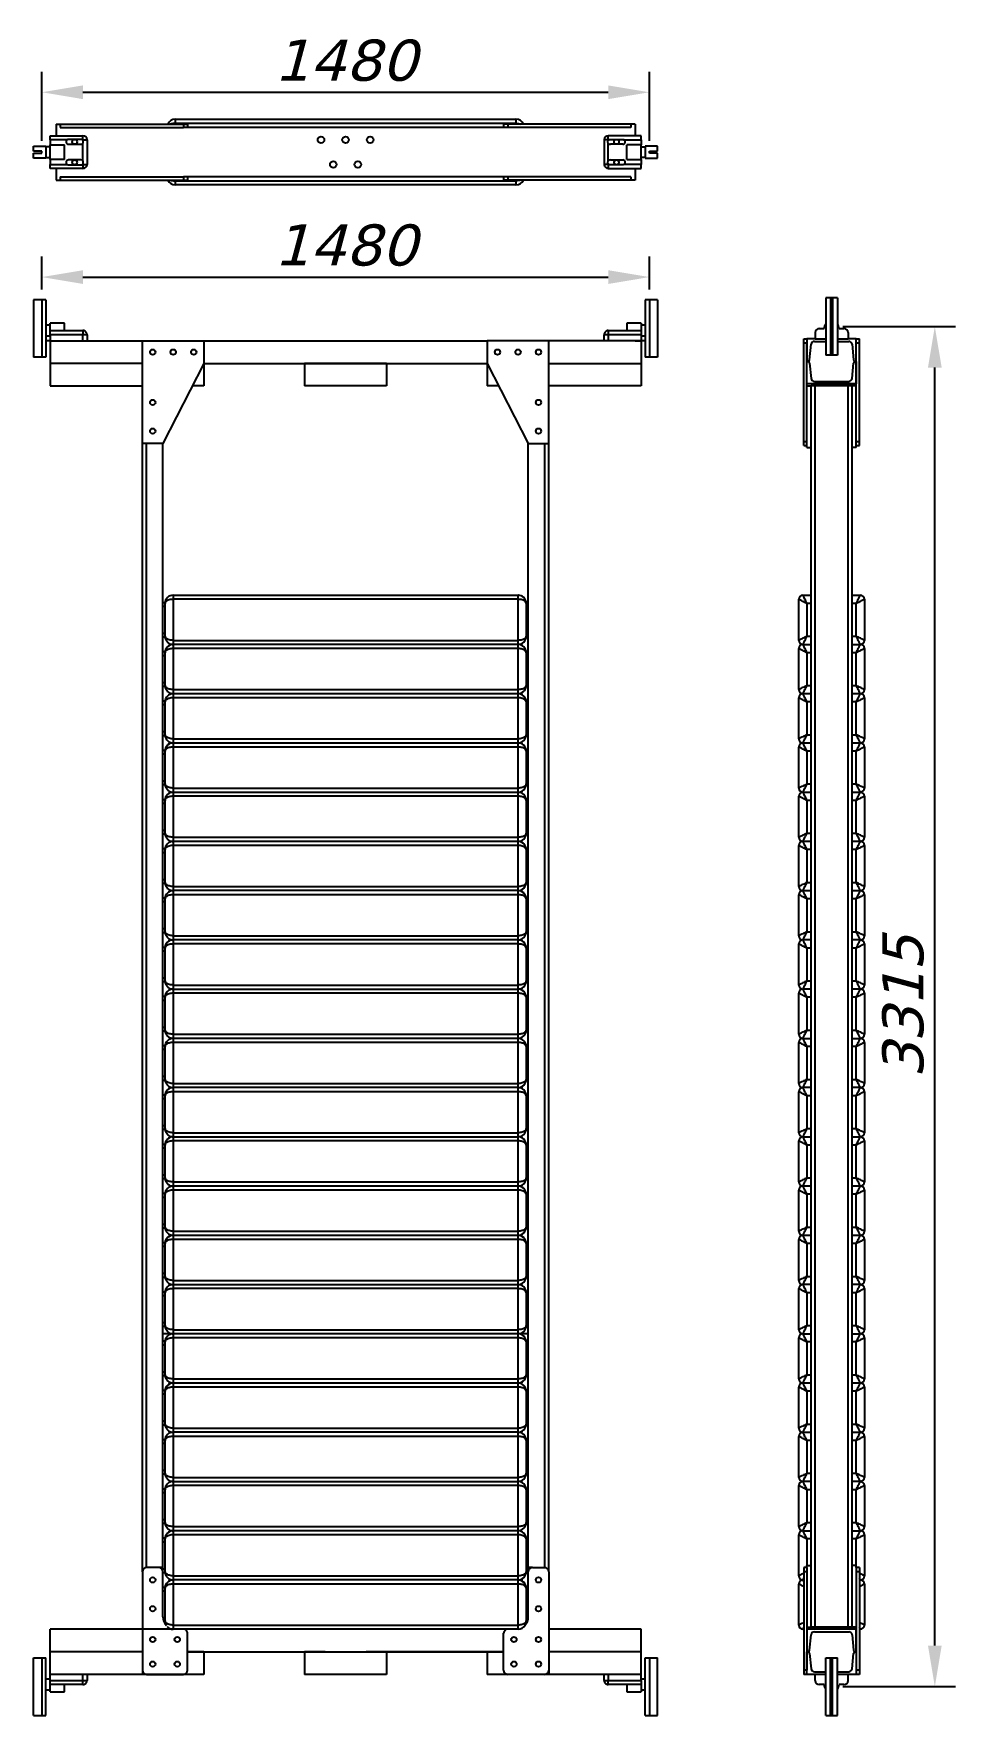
# Model space of a CAD drawing. Header units: millimetres. Extents: x -760 to 1485, y -100 to 3999.
import ezdxf

# ---------------------------------------------------------------- set-up
doc = ezdxf.new("R2010")
doc.units = ezdxf.units.MM
doc.linetypes.add('SLD-Solid', pattern=[0])
doc.styles.get("Standard").update_dxf_attribs({"font": 'verdanai.ttf'})
doc.dimstyles.new('DimStyleALPx2', dxfattribs={"dimscale": 40, "dimtxt": 2.5, "dimasz": 2.5, "dimexe": 1.25, "dimexo": 0.625, "dimtad": 1, "dimdsep": 46, "dimtxsty": 'Standard', "dimcen": 2.5, "dimclrd": 60, "dimclre": 60, "dimadec": 0, "dimazin": 0, "dimtfac": 1, "dimtofl": 0, "dimtmove": 0, "dimatfit": 3, "dimfxl": 1, "dimarcsym": 0})

msp = doc.modelspace()

# ---------------------------------------------------------------- blocks, each defined once
blk = doc.blocks.new('*D0')
at = {"color": 60, "linetype": 'ByBlock', "lineweight": -2, "transparency": 16777216}
for p, q in [((-740, 3737.5), (-740, 3905.8)), ((740, 3737.5), (740, 3905.8)), ((-640, 3855.8), (640, 3855.8))]:
    blk.add_line(p, q, dxfattribs=at)
at = {"color": 60, "transparency": 16777216}
for points in [[(-640, 3872.5), (-640, 3839.1), (-740, 3855.8)], [(640, 3872.5), (640, 3839.1), (740, 3855.8)]]:
    blk.add_solid(points, dxfattribs=at)
at = {"layer": 'Defpoints', "color": 0, "transparency": 16777216}
for p in [(740, 3855.8), (-740, 3712.5), (740, 3712.5)]:
    blk.add_point(p, dxfattribs=at)
at = {"color": 0, "transparency": 16777216, "insert": (0, 3933.1), "char_height": 100, "attachment_point": 5}
blk.add_mtext('1480', dxfattribs=at)
blk = doc.blocks.new('*D1')
at = {"color": 60, "linetype": 'ByBlock', "lineweight": -2, "transparency": 16777216}
for p, q in [((1211.5, 3285), (1485.4, 3285)), ((1435.4, 70), (1435.4, 3185)), ((1211.5, -30), (1485.4, -30))]:
    blk.add_line(p, q, dxfattribs=at)
at = {"color": 60, "transparency": 16777216}
for points in [[(1418.7, 3185), (1452.1, 3185), (1435.4, 3285)], [(1418.7, 70), (1452.1, 70), (1435.4, -30)]]:
    blk.add_solid(points, dxfattribs=at)
at = {"layer": 'Defpoints', "color": 0, "transparency": 16777216}
for p in [(1186.5, 3285), (1435.4, 3285), (1186.5, -30)]:
    blk.add_point(p, dxfattribs=at)
at = {"color": 0, "transparency": 16777216, "insert": (1358.3, 1627.5), "char_height": 100, "attachment_point": 5, "rotation": 90}
blk.add_mtext('3315', dxfattribs=at)
blk = doc.blocks.new('*D2')
at = {"color": 60, "linetype": 'ByBlock', "lineweight": -2, "transparency": 16777216}
for p, q in [((-740, 3375), (-740, 3455.4)), ((740, 3375), (740, 3455.4)), ((-640, 3405.4), (640, 3405.4))]:
    blk.add_line(p, q, dxfattribs=at)
at = {"color": 60, "transparency": 16777216}
for points in [[(-640, 3422.1), (-640, 3388.7), (-740, 3405.4)], [(640, 3422.1), (640, 3388.7), (740, 3405.4)]]:
    blk.add_solid(points, dxfattribs=at)
at = {"layer": 'Defpoints', "color": 0, "transparency": 16777216}
for p in [(740, 3405.4), (-740, 3350), (740, 3350)]:
    blk.add_point(p, dxfattribs=at)
at = {"color": 0, "transparency": 16777216, "insert": (0, 3482.7), "char_height": 100, "attachment_point": 5}
blk.add_mtext('1480', dxfattribs=at)

# ---------------------------------------------------------------- dimensions: what is measured, and where the dimension line sits
for base, p1, p2, picture, middle in [((740, 3855.808), (-740, 3712.461), (740, 3712.461), '*D0', (0, 3933.092)), ((740, 3405.392), (-740, 3349.999), (740, 3349.999), '*D2', (0, 3482.676))]:
    dim = msp.add_linear_dim(base=base, p1=p1, p2=p2, dimstyle='DimStyleALPx2')
    dim.commit()
    dim.dimension.update_dxf_attribs({"geometry": picture, "text_midpoint": middle})
dim = msp.add_linear_dim(base=(1435.416, 3284.999), p1=(1186.5, -30), p2=(1186.5, 3284.999), angle=90, dimstyle='DimStyleALPx2')
dim.commit()
dim.dimension.update_dxf_attribs({"geometry": '*D1', "text_midpoint": (1358.335, 1627.5)})

# ---------------------------------------------------------------- linework, layer by layer
at = {"color": 7, "linetype": 'Continuous', "lineweight": 25}
for p, q in [((-705, 3777.961), (-705, 3769.961)), ((-705, 3777.961), (-695, 3777.961)), ((-695, 3777.961), (-695, 3769.961)), ((-695, 3777.961), (-395, 3777.961)), ((-415, 3789.961), (415, 3789.961)), ((-415, 3789.961), (-415, 3779.961)), ((415, 3779.961), (-415, 3779.961)), ((-395, 3777.961), (-395, 3769.961)), ((-395, 3777.961), (-385, 3777.961)), ((-385, 3777.961), (-385, 3769.961)), ((385, 3777.961), (385, 3769.961)), ((395, 3777.961), (385, 3777.961)), ((395, 3777.961), (395, 3769.961)), ((695, 3777.961), (395, 3777.961)), ((415, 3789.961), (415, 3779.961)), ((705, 3777.961), (695, 3777.961)), ((695, 3777.961), (695, 3769.961)), ((705, 3777.961), (705, 3769.961)), ((-720, 3749.961), (-640, 3749.961)), ((-720, 3739.961), (-720, 3749.961)), ((-678.317, 3739.961), (-720, 3739.961)), ((-720, 3739.961), (-720, 3727.961)), ((-705, 3769.961), (-705, 3749.961)), ((-695, 3769.961), (-395, 3769.961)), ((-645, 3740.961), (-675, 3740.961)), ((-640, 3739.961), (-641.683, 3739.961)), ((-640, 3739.961), (-640, 3749.961)), ((-640, 3739.961), (-630, 3739.961)), ((-640, 3738.278), (-640, 3739.961)), ((-640, 3688.278), (-640, 3731.644)), ((-630, 3739.961), (-630, 3679.961)), ((395, 3769.961), (-395, 3769.961)), ((695, 3769.961), (395, 3769.961)), ((640, 3739.961), (630, 3739.961)), ((630, 3739.961), (630, 3679.961)), ((720, 3749.961), (640, 3749.961)), ((640, 3739.961), (640, 3749.961)), ((640, 3739.961), (641.683, 3739.961)), ((640, 3738.278), (640, 3739.961)), ((640, 3688.278), (640, 3731.644)), ((645, 3740.961), (675, 3740.961)), ((678.317, 3739.961), (720, 3739.961)), ((705, 3769.961), (705, 3749.961)), ((720, 3739.961), (720, 3749.961)), ((720, 3739.961), (720, 3727.961)), ((-720, 3722.961), (-730, 3722.961)), ((-730, 3696.961), (-720, 3696.961)), ((-720, 3727.961), (-685, 3727.961)), ((-720, 3691.961), (-720, 3727.961)), ((-685, 3691.961), (-720, 3691.961)), ((-720, 3691.961), (-720, 3679.961)), ((-685, 3691.961), (-685, 3727.961)), ((-675, 3728.961), (-645, 3728.961)), ((-645, 3690.961), (-675, 3690.961)), ((675, 3728.961), (645, 3728.961)), ((645, 3690.961), (675, 3690.961)), ((720, 3727.961), (685, 3727.961)), ((685, 3691.961), (685, 3727.961)), ((685, 3691.961), (720, 3691.961)), ((720, 3691.961), (720, 3727.961)), ((720, 3722.961), (730, 3722.961)), ((730, 3696.961), (720, 3696.961)), ((720, 3691.961), (720, 3679.961)), ((-720, 3679.961), (-678.317, 3679.961)), ((-720, 3669.961), (-720, 3679.961)), ((-640, 3669.961), (-720, 3669.961)), ((-705, 3669.961), (-705, 3649.961)), ((-705, 3649.961), (-705, 3641.961)), ((-695, 3649.961), (-695, 3641.961)), ((-695, 3649.961), (-395, 3649.961)), ((-675, 3678.961), (-645, 3678.961)), ((-641.683, 3679.961), (-640, 3679.961)), ((-640, 3679.961), (-640, 3681.644)), ((-640, 3679.961), (-630, 3679.961)), ((-640, 3679.961), (-640, 3669.961)), ((395, 3649.961), (-395, 3649.961)), ((-395, 3649.961), (-395, 3641.961)), ((-385, 3649.961), (-385, 3641.961)), ((385, 3649.961), (385, 3641.961)), ((395, 3649.961), (395, 3641.961)), ((695, 3649.961), (395, 3649.961)), ((640, 3679.961), (630, 3679.961)), ((640, 3679.961), (640, 3681.644)), ((641.683, 3679.961), (640, 3679.961)), ((640, 3679.961), (640, 3669.961)), ((640, 3669.961), (720, 3669.961)), ((675, 3678.961), (645, 3678.961)), ((720, 3679.961), (678.317, 3679.961)), ((695, 3649.961), (695, 3641.961)), ((705, 3669.961), (705, 3649.961)), ((705, 3649.961), (705, 3641.961)), ((720, 3669.961), (720, 3679.961)), ((-705, 3641.961), (-695, 3641.961)), ((-695, 3641.961), (-395, 3641.961)), ((-415, 3639.961), (415, 3639.961)), ((-415, 3639.961), (-415, 3629.961)), ((415, 3629.961), (-415, 3629.961)), ((-395, 3641.961), (-385, 3641.961)), ((395, 3641.961), (385, 3641.961)), ((695, 3641.961), (395, 3641.961)), ((415, 3639.961), (415, 3629.961)), ((705, 3641.961), (695, 3641.961)), ((1154, 3279.999), (1166, 3279.999)), ((1202, 3279.999), (1214, 3279.999)), ((1116, 3254.999), (1124, 3254.999)), ((1116, 3244.999), (1116, 3254.999)), ((1116, 3244.999), (1124, 3244.999)), ((1116, 3004.999), (1116, 3244.999)), ((1144, 3254.999), (1124, 3254.999)), ((1124, 3254.999), (1124, 3199.999)), ((1124, 3004.999), (1124, 3244.999)), ((1130.364, 3204.029), (1134.306, 3241.536)), ((1142.262, 3248.699), (1169.5, 3248.699)), ((1144, 3269.999), (1144, 3254.999)), ((1144, 3254.999), (1169.5, 3254.999)), ((1198.5, 3254.999), (1224, 3254.999)), ((1198.5, 3248.699), (1225.737, 3248.699)), ((1224, 3269.999), (1224, 3254.999)), ((1244, 3254.999), (1224, 3254.999)), ((1233.694, 3241.536), (1237.636, 3204.029)), ((1244, 3254.999), (1252, 3254.999)), ((1244, 3199.999), (1244, 3254.999)), ((1244, 3244.999), (1252, 3244.999)), ((1244, 3004.999), (1244, 3244.999)), ((1252, 3244.999), (1252, 3254.999)), ((1252, 3004.999), (1252, 3244.999)), ((1124, 3199.999), (1125.889, 3199.999)), ((1124, 3144.999), (1124, 3199.999)), ((1242.111, 3199.999), (1244, 3199.999)), ((1244, 3199.999), (1244, 3144.999)), ((1130.364, 3195.97), (1134.306, 3158.463)), ((1233.694, 3158.463), (1237.636, 3195.97)), ((1244, 3144.999), (1124, 3144.999)), ((1124, 3140), (1134, 3140)), ((1134, 115), (1134, 3140)), ((1144, 3140), (1134, 3140)), ((1134, 2989.999), (1134, 3140)), ((1142.262, 3151.299), (1225.737, 3151.299)), ((1144, 115), (1144, 3140)), ((1224, 3140), (1144, 3140)), ((1224, 115), (1224, 3140)), ((1234, 3140), (1224, 3140)), ((1234, 2989.999), (1234, 3140)), ((1244, 3140), (1234, 3140)), ((1116, 2994.999), (1116, 3004.999)), ((1116, 3004.999), (1124, 3004.999)), ((1116, 2994.999), (1124, 2994.999)), ((1124, 2994.999), (1124, 3004.999)), ((1124, 2989.999), (1124, 2994.999)), ((1244, 3004.999), (1252, 3004.999)), ((1244, 2994.999), (1244, 3004.999)), ((1244, 2994.999), (1252, 2994.999)), ((1244, 2989.999), (1244, 2994.999)), ((1252, 2994.999), (1252, 3004.999)), ((1124, 2989.999), (1134, 2989.999)), ((1234, 265), (1234, 2989.999)), ((1244, 2989.999), (1234, 2989.999)), ((1114, 2630), (1134, 2630)), ((1234, 2630), (1254, 2630)), ((1104, 2520), (1104, 2620)), ((1124, 2610), (1124, 2530)), ((1244, 2530), (1244, 2610)), ((1264, 2620), (1264, 2520)), ((1114, 2510), (1134, 2510)), ((1234, 2510), (1254, 2510)), ((1104, 2400), (1104, 2500)), ((1124, 2490), (1124, 2410)), ((1244, 2410), (1244, 2490)), ((1264, 2500), (1264, 2400)), ((1104, 2280), (1104, 2380)), ((1134, 2390), (1114, 2390)), ((1254, 2390), (1234, 2390)), ((1264, 2380), (1264, 2280)), ((1124, 2370), (1124, 2290)), ((1244, 2290), (1244, 2370)), ((1104, 2160), (1104, 2260)), ((1114, 2270), (1134, 2270)), ((1234, 2270), (1254, 2270)), ((1264, 2260), (1264, 2160)), ((1124, 2250), (1124, 2170)), ((1244, 2170), (1244, 2250)), ((1104, 2040), (1104, 2140)), ((1114, 2150), (1134, 2150)), ((1234, 2150), (1254, 2150)), ((1264, 2140), (1264, 2040)), ((1124, 2130), (1124, 2050)), ((1244, 2050), (1244, 2130)), ((1104, 1920), (1104, 2020)), ((1134, 2030), (1114, 2030)), ((1124, 2010), (1124, 1930)), ((1254, 2030), (1234, 2030)), ((1244, 1930), (1244, 2010)), ((1264, 2020), (1264, 1920)), ((1104, 1800), (1104, 1900)), ((1114, 1910), (1134, 1910)), ((1124, 1890), (1124, 1810)), ((1234, 1910), (1254, 1910)), ((1244, 1810), (1244, 1890)), ((1264, 1900), (1264, 1800)), ((1104, 1680), (1104, 1780)), ((1134, 1790), (1114, 1790)), ((1124, 1770), (1124, 1690)), ((1254, 1790), (1234, 1790)), ((1244, 1690), (1244, 1770)), ((1264, 1780), (1264, 1680)), ((1104, 1560), (1104, 1660)), ((1134, 1670), (1114, 1670)), ((1124, 1650), (1124, 1570)), ((1254, 1670), (1234, 1670)), ((1244, 1570), (1244, 1650)), ((1264, 1660), (1264, 1560)), ((1104, 1440), (1104, 1540)), ((1114, 1550), (1134, 1550)), ((1124, 1530), (1124, 1450)), ((1234, 1550), (1254, 1550)), ((1244, 1450), (1244, 1530)), ((1264, 1540), (1264, 1440)), ((1104, 1320), (1104, 1420)), ((1134, 1430), (1114, 1430)), ((1124, 1410), (1124, 1330)), ((1254, 1430), (1234, 1430)), ((1244, 1330), (1244, 1410)), ((1264, 1420), (1264, 1320)), ((1104, 1200), (1104, 1300)), ((1114, 1310), (1134, 1310)), ((1124, 1290), (1124, 1210)), ((1234, 1310), (1254, 1310)), ((1244, 1210), (1244, 1290)), ((1264, 1300), (1264, 1200)), ((1134, 1190), (1114, 1190)), ((1254, 1190), (1234, 1190)), ((1104, 1080), (1104, 1180)), ((1124, 1170), (1124, 1090)), ((1244, 1090), (1244, 1170)), ((1264, 1180), (1264, 1080)), ((1114, 1070), (1134, 1070)), ((1234, 1070), (1254, 1070)), ((1104, 960), (1104, 1060)), ((1124, 1050), (1124, 970)), ((1244, 970), (1244, 1050)), ((1264, 1060), (1264, 960)), ((1134, 950), (1114, 950)), ((1254, 950), (1234, 950)), ((1104, 840), (1104, 940)), ((1124, 930), (1124, 850)), ((1244, 850), (1244, 930)), ((1264, 940), (1264, 840)), ((1104, 720), (1104, 820)), ((1114, 830), (1134, 830)), ((1234, 830), (1254, 830)), ((1264, 820), (1264, 720)), ((1124, 810), (1124, 730)), ((1244, 730), (1244, 810)), ((1104, 600), (1104, 700)), ((1134, 710), (1114, 710)), ((1254, 710), (1234, 710)), ((1264, 700), (1264, 600)), ((1124, 690), (1124, 610)), ((1244, 610), (1244, 690)), ((1104, 480), (1104, 580)), ((1114, 590), (1134, 590)), ((1234, 590), (1254, 590)), ((1264, 580), (1264, 480)), ((1124, 570), (1124, 490)), ((1244, 490), (1244, 570)), ((1104, 360), (1104, 460)), ((1134, 470), (1114, 470)), ((1254, 470), (1234, 470)), ((1264, 460), (1264, 360)), ((1124, 450), (1124, 370)), ((1244, 370), (1244, 450)), ((1104, 240), (1104, 340)), ((1114, 350), (1134, 350)), ((1234, 350), (1254, 350)), ((1264, 340), (1264, 240)), ((1124, 260), (1116, 260)), ((1116, 260), (1116, 250)), ((1124, 250), (1116, 250)), ((1116, 250), (1116, 10)), ((1124, 260), (1124, 265)), ((1124, 265), (1134, 265)), ((1124, 260), (1124, 250)), ((1124, 250), (1124, 10)), ((1134, 115), (1134, 265)), ((1234, 115), (1234, 265)), ((1244, 265), (1234, 265)), ((1244, 260), (1244, 265)), ((1252, 260), (1244, 260)), ((1244, 260), (1244, 250)), ((1252, 250), (1244, 250)), ((1244, 250), (1244, 10)), ((1252, 260), (1252, 250)), ((1252, 250), (1252, 10)), ((1104, 120), (1104, 220)), ((1116, 230), (1114, 230)), ((1254, 230), (1252, 230)), ((1264, 220), (1264, 120)), ((1116, 110), (1114, 110)), ((1124, 115), (1134, 115)), ((1124, 110), (1124, 55)), ((1244, 110), (1124, 110)), ((1130.364, 59.029), (1134.306, 96.536)), ((1144, 115), (1134, 115)), ((1142.262, 103.7), (1225.737, 103.7)), ((1224, 115), (1144, 115)), ((1234, 115), (1224, 115)), ((1233.694, 96.536), (1237.636, 59.029)), ((1244, 115), (1234, 115)), ((1244, 55), (1244, 110)), ((1254, 110), (1252, 110)), ((1124, 55), (1125.889, 55)), ((1124, 0), (1124, 55)), ((1130.364, 50.97), (1134.306, 13.464)), ((1233.694, 13.464), (1237.636, 50.97)), ((1242.111, 55), (1244, 55)), ((1244, 55), (1244, 0)), ((1124, 10), (1116, 10)), ((1116, 10), (1116, 0)), ((1142.262, 6.3), (1169.5, 6.3)), ((1198.5, 6.3), (1225.737, 6.3)), ((1252, 10), (1244, 10)), ((1252, 10), (1252, 0)), ((1124, 0), (1116, 0)), ((1144, 0), (1124, 0)), ((1144, -15), (1144, 0)), ((1169.5, 0), (1144, 0)), ((1166, -25), (1154, -25)), ((1224, 0), (1198.5, 0)), ((1214, -25), (1202, -25)), ((1224, -15), (1224, 0)), ((1244, 0), (1224, 0)), ((1252, 0), (1244, 0))]:
    msp.add_line(p, q, dxfattribs=at)
at = {"color": 8, "linetype": 'Continuous', "lineweight": 25}
for p, q in [((-415, 3779.961), (-415, 3777.961)), ((415, 3779.961), (415, 3777.961)), ((-415, 3641.961), (-415, 3639.961)), ((415, 3641.961), (415, 3639.961)), ((1134, 2610), (1124, 2610)), ((1244, 2610), (1234, 2610)), ((1124, 2530), (1134, 2530)), ((1234, 2530), (1244, 2530)), ((1134, 2490), (1124, 2490)), ((1244, 2490), (1234, 2490)), ((1124, 2410), (1134, 2410)), ((1234, 2410), (1244, 2410)), ((1134, 2370), (1124, 2370)), ((1244, 2370), (1234, 2370)), ((1124, 2290), (1134, 2290)), ((1234, 2290), (1244, 2290)), ((1134, 2250), (1124, 2250)), ((1244, 2250), (1234, 2250)), ((1124, 2170), (1134, 2170)), ((1234, 2170), (1244, 2170)), ((1134, 2130), (1124, 2130)), ((1244, 2130), (1234, 2130)), ((1124, 2050), (1134, 2050)), ((1234, 2050), (1244, 2050)), ((1134, 2010), (1124, 2010)), ((1244, 2010), (1234, 2010)), ((1124, 1930), (1134, 1930)), ((1234, 1930), (1244, 1930)), ((1134, 1890), (1124, 1890)), ((1244, 1890), (1234, 1890)), ((1124, 1810), (1134, 1810)), ((1234, 1810), (1244, 1810)), ((1134, 1770), (1124, 1770)), ((1244, 1770), (1234, 1770)), ((1124, 1690), (1134, 1690)), ((1234, 1690), (1244, 1690)), ((1134, 1650), (1124, 1650)), ((1244, 1650), (1234, 1650)), ((1124, 1570), (1134, 1570)), ((1234, 1570), (1244, 1570)), ((1134, 1530), (1124, 1530)), ((1244, 1530), (1234, 1530)), ((1124, 1450), (1134, 1450)), ((1234, 1450), (1244, 1450)), ((1134, 1410), (1124, 1410)), ((1244, 1410), (1234, 1410)), ((1124, 1330), (1134, 1330)), ((1234, 1330), (1244, 1330)), ((1134, 1290), (1124, 1290)), ((1244, 1290), (1234, 1290)), ((1124, 1210), (1134, 1210)), ((1234, 1210), (1244, 1210)), ((1134, 1170), (1124, 1170)), ((1244, 1170), (1234, 1170)), ((1124, 1090), (1134, 1090)), ((1234, 1090), (1244, 1090)), ((1134, 1050), (1124, 1050)), ((1244, 1050), (1234, 1050)), ((1124, 970), (1134, 970)), ((1234, 970), (1244, 970)), ((1134, 930), (1124, 930)), ((1244, 930), (1234, 930)), ((1124, 850), (1134, 850)), ((1234, 850), (1244, 850)), ((1134, 810), (1124, 810)), ((1244, 810), (1234, 810)), ((1124, 730), (1134, 730)), ((1234, 730), (1244, 730)), ((1134, 690), (1124, 690)), ((1244, 690), (1234, 690)), ((1124, 610), (1134, 610)), ((1234, 610), (1244, 610)), ((1134, 570), (1124, 570)), ((1244, 570), (1234, 570)), ((1124, 490), (1134, 490)), ((1234, 490), (1244, 490)), ((1134, 450), (1124, 450)), ((1244, 450), (1234, 450)), ((1124, 370), (1134, 370)), ((1234, 370), (1244, 370)), ((1134, 330), (1124, 330)), ((1124, 330), (1124, 265)), ((1244, 330), (1234, 330)), ((1244, 265), (1244, 330)), ((1142.386, 110), (1142.386, 115)), ((1149, 110), (1149, 115)), ((1219, 110), (1219, 115)), ((1225.614, 110), (1225.614, 115))]:
    msp.add_line(p, q, dxfattribs=at)
at = {"color": 2, "linetype": 'Continuous', "lineweight": 25, "true_color": 0xf1eb1f}
for p, q in [((-760, 3724.461), (-730, 3724.461)), ((-760, 3712.461), (-760, 3724.461)), ((-740, 3712.461), (-760, 3712.461)), ((-760, 3695.461), (-760, 3707.461)), ((-760, 3707.461), (-740, 3707.461)), ((-730, 3695.461), (-760, 3695.461)), ((-740, 3707.461), (-740, 3712.461)), ((-730, 3724.461), (-730, 3695.461)), ((730, 3724.461), (730, 3695.461)), ((760, 3724.461), (730, 3724.461)), ((730, 3695.461), (760, 3695.461)), ((740, 3707.461), (740, 3712.461)), ((740, 3712.461), (760, 3712.461)), ((760, 3707.461), (740, 3707.461)), ((760, 3712.461), (760, 3724.461)), ((760, 3695.461), (760, 3707.461)), ((1169.5, 3354.999), (1169.5, 3214.999)), ((1181.5, 3354.999), (1169.5, 3354.999)), ((1181.5, 3354.999), (1181.5, 3214.999)), ((1186.5, 3354.999), (1181.5, 3354.999)), ((1186.5, 3354.999), (1186.5, 3214.999)), ((1198.5, 3354.999), (1186.5, 3354.999)), ((1198.5, 3354.999), (1198.5, 3214.999)), ((1181.5, 3214.999), (1169.5, 3214.999)), ((1186.5, 3214.999), (1181.5, 3214.999)), ((1198.5, 3214.999), (1186.5, 3214.999)), ((1169.5, -100), (1169.5, 40)), ((1169.5, 40), (1181.5, 40)), ((1181.5, -100), (1181.5, 40)), ((1181.5, 40), (1186.5, 40)), ((1186.5, -100), (1186.5, 40)), ((1186.5, 40), (1198.5, 40)), ((1198.5, -100), (1198.5, 40)), ((1169.5, -100), (1181.5, -100)), ((1181.5, -100), (1186.5, -100)), ((1186.5, -100), (1198.5, -100))]:
    msp.add_line(p, q, dxfattribs=at)
at = {"color": 2, "linetype": 'SLD-Solid', "lineweight": 25, "true_color": 0xf1eb1f}
for p, q in [((-730, 3349.999), (-760, 3349.999)), ((-760, 3349.999), (-760, 3210)), ((-730, 3349.999), (-730, 3210)), ((760, 3349.999), (730, 3349.999)), ((730, 3349.999), (730, 3210)), ((760, 3349.999), (760, 3210)), ((-730, 3210), (-760, 3210)), ((760, 3210), (730, 3210)), ((-760, -100), (-760, 40)), ((-760, 40), (-730, 40)), ((-730, -100), (-730, 40)), ((730, -100), (730, 40)), ((730, 40), (760, 40)), ((760, -100), (760, 40)), ((-760, -100), (-730, -100)), ((730, -100), (760, -100))]:
    msp.add_line(p, q, dxfattribs=at)
for p, q in [((-740, 3349.999), (-740, 3210)), ((740, 3349.999), (740, 3210)), ((-720, 3250), (-720, 3140)), ((720, 3250), (720, 3140)), ((-720, 0), (-720, 110)), ((720, 0), (720, 110)), ((-740, 39.999), (-740, -100)), ((740, 39.999), (740, -100))]:
    msp.add_line(p, q)
at = {"color": 7, "linetype": 'SLD-Solid', "lineweight": 25}
for p, q in [((-720, 3288), (-730, 3288)), ((-685, 3293), (-720, 3293)), ((-720, 3275), (-720, 3293)), ((-685, 3275), (-685, 3293)), ((720, 3293), (685, 3293)), ((685, 3293), (685, 3275)), ((720, 3293), (720, 3275)), ((730, 3288), (720, 3288)), ((-730, 3262), (-720, 3262)), ((-720, 3250), (-730, 3250)), ((-720, 3275), (-640, 3275)), ((-720, 3265), (-720, 3275)), ((-720, 3265), (-720, 3250)), ((-640, 3265), (-720, 3265)), ((-720, 3250), (-705, 3250)), ((-720, 3250), (-345, 3250)), ((-640, 3275), (-640, 3265)), ((-640, 3250), (-640, 3265)), ((-630, 3265), (-640, 3265)), ((-630, 3265), (-630, 3250)), ((-495, 3000), (-495, 3250)), ((-495, 3250), (-345, 3250)), ((-345, 3250), (-345, 3195)), ((-345, 3250), (345, 3250)), ((345, 3250), (345, 3195)), ((720, 3250), (345, 3250)), ((495, 3000), (495, 3250)), ((630, 3250), (630, 3265)), ((640, 3265), (630, 3265)), ((640, 3275), (720, 3275)), ((640, 3275), (640, 3265)), ((640, 3265), (640, 3250)), ((720, 3265), (640, 3265)), ((705, 3250), (720, 3250)), ((720, 3275), (720, 3265)), ((720, 3265), (720, 3250)), ((720, 3262), (730, 3262)), ((730, 3250), (720, 3250)), ((-495, 3195), (-720, 3195)), ((-345, 3195), (-445, 3000)), ((-345, 3195), (345, 3195)), ((-345, 3195), (-345, 3140)), ((100, 3195), (-100, 3195)), ((-100, 3195), (-100, 3140)), ((100, 3195), (100, 3140)), ((345, 3195), (445, 3000)), ((345, 3195), (345, 3140)), ((495, 3195), (720, 3195)), ((-720, 3140), (-495, 3140)), ((-345, 3140), (-373.205, 3140)), ((100, 3140), (-100, 3140)), ((373.205, 3140), (345, 3140)), ((720, 3140), (495, 3140)), ((-445, 3000), (-495, 3000)), ((-495, 250), (-495, 3000)), ((-445, 259.999), (-445, 3000)), ((445, 3000), (495, 3000)), ((445, 259.999), (445, 3000)), ((495, 250), (495, 3000)), ((-420, 2630), (-420, 2619.999)), ((-420, 2630), (420, 2630)), ((420, 2619.999), (420, 2630)), ((420.024, 2630), (420, 2630)), ((420.786, 2629.985), (420.049, 2630)), ((-445, 2612.5), (-440, 2612.5)), ((-440, 2612.5), (-440, 2610.571)), ((-440, 2530), (-440, 2610)), ((-420, 2619.999), (-420, 2520)), ((420, 2619.999), (-420, 2619.999)), ((420, 2520), (420, 2619.999)), ((440, 2610.569), (440, 2612.5)), ((440, 2612.5), (445, 2612.5)), ((440, 2610), (440, 2530)), ((-440, 2527.5), (-445, 2527.5)), ((-420, 2520), (-420, 2510)), ((-420, 2520), (420, 2520)), ((420, 2510), (-420, 2510)), ((-420, 2510), (-420, 2500)), ((420, 2510), (420, 2520)), ((420, 2500), (420, 2510)), ((440, 2527.5), (440, 2530)), ((445, 2527.5), (440, 2527.5)), ((-445, 2492.5), (-440, 2492.5)), ((-440, 2492.5), (-440, 2490.571)), ((-440, 2410), (-440, 2490)), ((-420, 2500), (-420, 2400)), ((420, 2500), (-420, 2500)), ((420, 2400), (420, 2500)), ((440, 2490.569), (440, 2492.5)), ((440, 2492.5), (445, 2492.5)), ((440, 2490), (440, 2410)), ((-440, 2407.5), (-445, 2407.5)), ((-420, 2400), (-420, 2390)), ((-420, 2400), (420, 2400)), ((420, 2390), (-420, 2390)), ((-420, 2390), (-420, 2380)), ((-420, 2380), (-420, 2280)), ((420, 2380), (-420, 2380)), ((420, 2390), (420, 2400)), ((420, 2380), (420, 2390)), ((420, 2280), (420, 2380)), ((440, 2407.5), (440, 2410)), ((445, 2407.5), (440, 2407.5)), ((-445, 2372.499), (-440, 2372.499)), ((-440, 2372.499), (-440, 2370.571)), ((-440, 2289.999), (-440, 2369.999)), ((440, 2370.569), (440, 2372.499)), ((440, 2372.499), (445, 2372.499)), ((440, 2369.999), (440, 2289.999)), ((-440, 2287.499), (-445, 2287.499)), ((-420, 2280), (-420, 2270)), ((-420, 2280), (420, 2280)), ((-420, 2270), (-420, 2260)), ((-420, 2270), (420, 2270)), ((-420, 2260), (-420, 2160)), ((420, 2260), (-420, 2260)), ((420, 2270), (420, 2280)), ((420, 2260), (420, 2270)), ((420, 2160), (420, 2260)), ((440, 2287.499), (440, 2289.999)), ((445, 2287.499), (440, 2287.499)), ((-445, 2252.5), (-440, 2252.5)), ((-440, 2252.5), (-440, 2250.571)), ((-440, 2170), (-440, 2250)), ((440, 2250.569), (440, 2252.5)), ((440, 2252.5), (445, 2252.5)), ((440, 2250), (440, 2170)), ((-440, 2167.5), (-445, 2167.5)), ((-445, 2132.5), (-440, 2132.5)), ((-440, 2132.5), (-440, 2130.571)), ((-420, 2160), (-420, 2150)), ((-420, 2160), (420, 2160)), ((-420, 2150), (-420, 2140)), ((-420, 2150), (420, 2150)), ((-420, 2140), (-420, 2039.999)), ((420, 2140), (-420, 2140)), ((420, 2150), (420, 2160)), ((420, 2140), (420, 2150)), ((420, 2039.999), (420, 2140)), ((440, 2167.5), (440, 2170)), ((445, 2167.5), (440, 2167.5)), ((440, 2130.569), (440, 2132.5)), ((440, 2132.5), (445, 2132.5)), ((-440, 2050), (-440, 2130)), ((440, 2130), (440, 2050)), ((440, 2047.5), (440, 2050)), ((-440, 2047.5), (-445, 2047.5)), ((-445, 2012.5), (-440, 2012.5)), ((-440, 2012.5), (-440, 2010.571)), ((-440, 1930), (-440, 2010)), ((-420, 2039.999), (-420, 2030)), ((-420, 2039.999), (420, 2039.999)), ((420, 2030), (-420, 2030)), ((-420, 2030), (-420, 2020)), ((-420, 2020), (-420, 1920)), ((420, 2020), (-420, 2020)), ((420, 2030), (420, 2039.999)), ((420, 2020), (420, 2030)), ((420, 1920), (420, 2020)), ((420.786, 2029.985), (420.049, 2030)), ((445, 2047.5), (440, 2047.5)), ((440, 2010.569), (440, 2012.5)), ((440, 2012.5), (445, 2012.5)), ((440, 2010), (440, 1930)), ((-440, 1927.5), (-445, 1927.5)), ((440, 1927.5), (440, 1930)), ((445, 1927.5), (440, 1927.5)), ((-445, 1892.499), (-440, 1892.499)), ((-440, 1892.499), (-440, 1890.571)), ((-440, 1809.999), (-440, 1890)), ((-420, 1920), (-420, 1910)), ((-420, 1920), (420, 1920)), ((420, 1910), (-420, 1910)), ((-420, 1910), (-420, 1900)), ((-420, 1900), (-420, 1800)), ((420, 1900), (-420, 1900)), ((420, 1910), (420, 1920)), ((420, 1900), (420, 1910)), ((420, 1800), (420, 1900)), ((420.786, 1909.985), (420.049, 1910)), ((440, 1890.569), (440, 1892.499)), ((440, 1892.499), (445, 1892.499)), ((440, 1890), (440, 1809.999)), ((-440, 1807.499), (-445, 1807.499)), ((440, 1807.499), (440, 1809.999)), ((445, 1807.499), (440, 1807.499)), ((-445, 1772.5), (-440, 1772.5)), ((-440, 1772.5), (-440, 1770.571)), ((-440, 1690), (-440, 1770)), ((-420, 1800), (-420, 1789.999)), ((-420, 1800), (420, 1800)), ((420, 1789.999), (-420, 1789.999)), ((-420, 1789.999), (-420, 1780)), ((-420, 1780), (-420, 1680)), ((420, 1780), (-420, 1780)), ((420, 1789.999), (420, 1800)), ((420, 1780), (420, 1789.999)), ((420, 1680), (420, 1780)), ((420.786, 1789.985), (420.049, 1789.999)), ((440, 1770.569), (440, 1772.5)), ((440, 1772.5), (445, 1772.5)), ((440, 1770), (440, 1690)), ((-440, 1687.5), (-445, 1687.5)), ((440, 1687.5), (440, 1690)), ((445, 1687.5), (440, 1687.5)), ((-445, 1652.5), (-440, 1652.5)), ((-440, 1652.5), (-440, 1650.571)), ((-440, 1570), (-440, 1650)), ((-420, 1680), (-420, 1670)), ((-420, 1680), (420, 1680)), ((-420, 1670), (-420, 1660)), ((-420, 1670), (420, 1670)), ((-420, 1660), (-420, 1559.999)), ((420, 1660), (-420, 1660)), ((420, 1670), (420, 1680)), ((420, 1660), (420, 1670)), ((420, 1559.999), (420, 1660)), ((420.786, 1669.985), (420.049, 1670)), ((440, 1650.569), (440, 1652.5)), ((440, 1652.5), (445, 1652.5)), ((440, 1650), (440, 1570)), ((-440, 1567.5), (-445, 1567.5)), ((-420, 1559.999), (-420, 1550)), ((-420, 1559.999), (420, 1559.999)), ((420, 1550), (420, 1559.999)), ((440, 1567.5), (440, 1570)), ((445, 1567.5), (440, 1567.5)), ((-445, 1532.5), (-440, 1532.5)), ((-440, 1532.5), (-440, 1530.571)), ((-440, 1450), (-440, 1530)), ((420, 1550), (-420, 1550)), ((-420, 1550), (-420, 1539.999)), ((-420, 1539.999), (-420, 1440)), ((420, 1539.999), (-420, 1539.999)), ((420, 1539.999), (420, 1550)), ((420, 1440), (420, 1539.999)), ((440, 1530.569), (440, 1532.5)), ((440, 1532.5), (445, 1532.5)), ((440, 1530), (440, 1450)), ((-440, 1447.5), (-445, 1447.5)), ((-420, 1440), (-420, 1430)), ((-420, 1440), (420, 1440)), ((420, 1430), (420, 1440)), ((440, 1447.5), (440, 1450)), ((445, 1447.5), (440, 1447.5)), ((-445, 1412.499), (-440, 1412.499)), ((-440, 1412.499), (-440, 1410.571)), ((-440, 1329.999), (-440, 1410)), ((420, 1430), (-420, 1430)), ((-420, 1430), (-420, 1420)), ((-420, 1420), (-420, 1320)), ((420, 1420), (-420, 1420)), ((420, 1420), (420, 1430)), ((420, 1320), (420, 1420)), ((440, 1410.569), (440, 1412.499)), ((440, 1412.499), (445, 1412.499)), ((440, 1410), (440, 1329.999)), ((-440, 1327.5), (-445, 1327.5)), ((-420, 1320), (-420, 1309.999)), ((-420, 1320), (420, 1320)), ((420, 1309.999), (420, 1320)), ((440, 1327.5), (440, 1329.999)), ((445, 1327.5), (440, 1327.5)), ((-445, 1292.5), (-440, 1292.5)), ((-440, 1292.5), (-440, 1290.571)), ((-440, 1210), (-440, 1289.999)), ((-420, 1309.999), (-420, 1300)), ((-420, 1309.999), (420, 1309.999)), ((-420, 1300), (-420, 1200)), ((420, 1300), (-420, 1300)), ((420, 1300), (420, 1309.999)), ((420, 1200), (420, 1300)), ((420.786, 1309.985), (420.049, 1309.999)), ((440, 1290.569), (440, 1292.5)), ((440, 1292.5), (445, 1292.5)), ((440, 1289.999), (440, 1210)), ((-440, 1207.5), (-445, 1207.5)), ((-420, 1200), (-420, 1190)), ((-420, 1200), (420, 1200)), ((420, 1190), (-420, 1190)), ((-420, 1190), (-420, 1180)), ((420, 1190), (420, 1200)), ((420, 1180), (420, 1190)), ((420.786, 1189.985), (420.049, 1190)), ((440, 1207.5), (440, 1210)), ((445, 1207.5), (440, 1207.5)), ((-445, 1172.5), (-440, 1172.5)), ((-440, 1172.5), (-440, 1170.571)), ((-440, 1089.999), (-440, 1170)), ((-420, 1180), (-420, 1080)), ((420, 1180), (-420, 1180)), ((420, 1080), (420, 1180)), ((440, 1170.569), (440, 1172.5)), ((440, 1172.5), (445, 1172.5)), ((440, 1170), (440, 1089.999)), ((-440, 1087.5), (-445, 1087.5)), ((-420, 1080), (-420, 1070)), ((-420, 1080), (420, 1080)), ((-420, 1070), (-420, 1059.999)), ((-420, 1070), (420, 1070)), ((420, 1070), (420, 1080)), ((420, 1059.999), (420, 1070)), ((420.786, 1069.984), (420.049, 1070)), ((440, 1087.5), (440, 1089.999)), ((445, 1087.5), (440, 1087.5)), ((-445, 1052.5), (-440, 1052.5)), ((-440, 1052.5), (-440, 1050.571)), ((-440, 969.999), (-440, 1049.999)), ((-420, 1059.999), (-420, 960)), ((420, 1059.999), (-420, 1059.999)), ((420, 960), (420, 1059.999)), ((440, 1050.57), (440, 1052.5)), ((440, 1052.5), (445, 1052.5)), ((440, 1049.999), (440, 969.999)), ((-440, 967.5), (-445, 967.5)), ((-420, 960), (-420, 950)), ((-420, 960), (420, 960)), ((-420, 950), (-420, 940)), ((-420, 950), (420, 950)), ((420, 950), (420, 960)), ((420, 940), (420, 950)), ((420.786, 949.985), (420.049, 950)), ((440, 967.5), (440, 969.999)), ((445, 967.5), (440, 967.5)), ((-445, 932.5), (-440, 932.5)), ((-440, 932.5), (-440, 930.572)), ((-440, 849.999), (-440, 929.999)), ((-420, 940), (-420, 839.999)), ((420, 940), (-420, 940)), ((420, 839.999), (420, 940)), ((440, 930.569), (440, 932.5)), ((440, 932.5), (445, 932.5)), ((440, 929.999), (440, 849.999)), ((-440, 847.5), (-445, 847.5)), ((-420.314, 830), (-445, 830)), ((-420, 839.999), (-420, 830)), ((-420, 839.999), (420, 839.999)), ((420, 830), (-420, 830)), ((-420, 830), (-420, 820)), ((-420, 820), (-420, 719.999)), ((420, 820), (-420, 820)), ((420, 830), (420, 839.999)), ((420, 820), (420, 830)), ((420, 719.999), (420, 820)), ((420.786, 829.985), (420.049, 830)), ((445, 830), (420.238, 830)), ((440, 847.5), (440, 849.999)), ((445, 847.5), (440, 847.5)), ((-445, 812.5), (-440, 812.5)), ((-440, 812.5), (-440, 810.571)), ((-440, 730), (-440, 809.999)), ((440, 810.569), (440, 812.5)), ((440, 812.5), (445, 812.5)), ((440, 809.999), (440, 730)), ((-440, 727.5), (-445, 727.5)), ((-420, 719.999), (-420, 710)), ((-420, 719.999), (420, 719.999)), ((420, 710), (-420, 710)), ((-420, 710), (-420, 700)), ((-420, 700), (-420, 599.999)), ((420, 700), (-420, 700)), ((420, 710), (420, 719.999)), ((420, 700), (420, 710)), ((420, 599.999), (420, 700)), ((420.786, 709.985), (420.049, 710)), ((440, 727.5), (440, 730)), ((445, 727.5), (440, 727.5)), ((-445, 692.5), (-440, 692.5)), ((-440, 692.5), (-440, 690.571)), ((-440, 610), (-440, 690)), ((440, 690.569), (440, 692.5)), ((440, 692.5), (445, 692.5)), ((440, 690), (440, 610)), ((-440, 607.5), (-445, 607.5)), ((-420, 599.999), (-420, 589.999)), ((-420, 599.999), (420, 599.999)), ((420, 589.999), (-420, 589.999)), ((-420, 589.999), (-420, 580)), ((-420, 580), (-420, 480)), ((420, 580), (-420, 580)), ((420, 589.999), (420, 599.999)), ((420, 580), (420, 589.999)), ((420, 480), (420, 580)), ((440, 607.5), (440, 610)), ((445, 607.5), (440, 607.5)), ((-445, 572.499), (-440, 572.499)), ((-440, 572.499), (-440, 570.571)), ((-440, 490), (-440, 570)), ((440, 570.569), (440, 572.499)), ((440, 572.499), (445, 572.499)), ((440, 570), (440, 490)), ((-440, 487.499), (-445, 487.499)), ((-445, 452.499), (-440, 452.499)), ((-440, 452.499), (-440, 450.571)), ((-420, 480), (-420, 469.999)), ((-420, 480), (420, 480)), ((-420, 469.999), (-420, 460)), ((-420, 469.999), (420, 469.999)), ((-420, 460), (-420, 360)), ((420, 460), (-420, 460)), ((420, 469.999), (420, 480)), ((420, 460), (420, 469.999)), ((420, 360), (420, 460)), ((420.786, 469.985), (420.049, 469.999)), ((440, 487.499), (440, 490)), ((445, 487.499), (440, 487.499)), ((440, 450.569), (440, 452.499)), ((440, 452.499), (445, 452.499)), ((-440, 370), (-440, 450)), ((440, 450), (440, 370)), ((440, 367.499), (440, 370)), ((-440, 367.499), (-445, 367.499)), ((-445, 332.5), (-440, 332.5)), ((-440, 332.5), (-440, 330.571)), ((-440, 250), (-440, 330)), ((-420, 360), (-420, 349.999)), ((420, 349.999), (-420, 349.999)), ((-50, 349.999), (-420, 349.999)), ((-420, 349.999), (-420, 339.999)), ((-420, 339.999), (-420, 240)), ((420, 349.999), (420, 360)), ((420, 339.999), (420, 349.999)), ((420, 240), (420, 339.999)), ((445, 367.499), (440, 367.499)), ((440, 330.569), (440, 332.5)), ((440, 332.5), (445, 332.5)), ((440, 330), (440, 250)), ((-495, 250), (-495, 9.999)), ((-455, 259.999), (-485, 259.999)), ((-445, 259.999), (-455, 259.999)), ((-445, 250), (-445, 259.999)), ((-445, 139.999), (-445, 250)), ((-440, 247.499), (-445, 247.499)), ((440, 247.499), (440, 250)), ((445, 247.499), (440, 247.499)), ((445, 259.999), (445, 250)), ((455, 259.999), (445, 259.999)), ((445, 139.999), (445, 250)), ((455, 259.999), (485, 259.999)), ((495, 250), (495, 9.999)), ((-445, 212.5), (-440, 212.5)), ((-440, 212.5), (-440, 210.571)), ((-440, 130), (-440, 210)), ((-420, 240), (-420, 230)), ((420, 230), (-420, 230)), ((-50, 230), (-420, 230)), ((-420, 230), (-420, 219.999)), ((-420, 219.999), (-420, 120)), ((420, 230), (420, 240)), ((420, 219.999), (420, 230)), ((420, 120), (420, 219.999)), ((440, 210.569), (440, 212.5)), ((440, 212.5), (445, 212.5)), ((440, 210), (440, 130)), ((-440, 127.5), (-442.272, 127.5)), ((440, 127.5), (440, 130)), ((442.272, 127.5), (440, 127.5)), ((-50, 110), (-720, 110)), ((-420, 120), (-420, 110)), ((420, 110), (-394.999, 110)), ((-385, 9.999), (-385, 99.999)), ((385, 9.999), (385, 99.999)), ((420, 110), (420, 120)), ((720, 110), (495, 110)), ((-495, 54.999), (-720, 54.999)), ((-385, 54.999), (-50, 54.999)), ((-345, 54.999), (-385, 54.999)), ((-345, 54.999), (-345, 0)), ((-100, 54.999), (385, 54.999)), ((-50, 54.999), (-100, 54.999)), ((-100, 54.999), (-100, 0)), ((345, 54.999), (50, 54.999)), ((100, 54.999), (100, 0)), ((385, 54.999), (345, 54.999)), ((345, 54.999), (345, 0)), ((720, 54.999), (495, 54.999)), ((-705, 0), (-720, 0)), ((-720, -15), (-720, 0)), ((-345, 0), (-720, 0)), ((-695, 0), (-705, 0)), ((-640, -15), (-640, 0)), ((-630, 0), (-630, -15)), ((-495, 9.999), (-495, 0)), ((-485, 0), (-395, 0)), ((100, 0), (-100, 0)), ((-50, 0), (-100, 0)), ((720, 0), (345, 0)), ((485, 0), (395, 0)), ((495, 9.999), (495, 0)), ((630, -15), (630, 0)), ((640, 0), (640, -15)), ((705, 0), (695, 0)), ((720, 0), (705, 0)), ((720, -15), (720, 0)), ((-720, -12), (-730, -12)), ((-730, -38), (-720, -38)), ((-720, -15), (-640, -15)), ((-720, -25.001), (-720, -15)), ((-640, -25.001), (-720, -25.001)), ((-720, -43), (-720, -25.001)), ((-685, -43), (-685, -25.001)), ((-640, -25.001), (-640, -15)), ((-640, -15), (-630, -15)), ((630, -15), (640, -15)), ((640, -25.001), (640, -15)), ((640, -15), (720, -15)), ((720, -25.001), (640, -25.001)), ((685, -25.001), (685, -43)), ((730, -12), (720, -12)), ((720, -15), (720, -25.001)), ((720, -25.001), (720, -43)), ((720, -38), (730, -38)), ((-720, -43), (-685, -43)), ((685, -43), (720, -43))]:
    msp.add_line(p, q, dxfattribs=at)
at = {"color": 8, "linetype": 'SLD-Solid', "lineweight": 25}
for p, q in [((-485, 259.999), (-485, 3000)), ((485, 259.999), (485, 3000)), ((-440, 2602.499), (-445, 2602.499)), ((445, 2602.499), (440, 2602.499)), ((-445, 2537.499), (-440, 2537.499)), ((440, 2537.499), (445, 2537.499)), ((-440, 2482.5), (-445, 2482.5)), ((445, 2482.5), (440, 2482.5)), ((-445, 2417.5), (-440, 2417.5)), ((440, 2417.5), (445, 2417.5)), ((-440, 2362.5), (-445, 2362.5)), ((445, 2362.5), (440, 2362.5)), ((-445, 2297.5), (-440, 2297.5)), ((440, 2297.5), (445, 2297.5)), ((-440, 2242.5), (-445, 2242.5)), ((445, 2242.5), (440, 2242.5)), ((-445, 2177.5), (-440, 2177.5)), ((440, 2177.5), (445, 2177.5)), ((-440, 2122.499), (-445, 2122.499)), ((445, 2122.499), (440, 2122.499)), ((-445, 2057.499), (-440, 2057.499)), ((440, 2057.499), (445, 2057.499)), ((-440, 2002.5), (-445, 2002.5)), ((445, 2002.5), (440, 2002.5)), ((-445, 1937.5), (-440, 1937.5)), ((440, 1937.5), (445, 1937.5)), ((-440, 1882.5), (-445, 1882.5)), ((445, 1882.5), (440, 1882.5)), ((-445, 1817.5), (-440, 1817.5)), ((440, 1817.5), (445, 1817.5)), ((-440, 1762.5), (-445, 1762.5)), ((445, 1762.5), (440, 1762.5)), ((-445, 1697.5), (-440, 1697.5)), ((440, 1697.5), (445, 1697.5)), ((-440, 1642.499), (-445, 1642.499)), ((445, 1642.499), (440, 1642.499)), ((-445, 1577.5), (-440, 1577.5)), ((440, 1577.5), (445, 1577.5)), ((-440, 1522.5), (-445, 1522.5)), ((445, 1522.5), (440, 1522.5)), ((-445, 1457.5), (-440, 1457.5)), ((440, 1457.5), (445, 1457.5)), ((-440, 1402.5), (-445, 1402.5)), ((445, 1402.5), (440, 1402.5)), ((-445, 1337.5), (-440, 1337.5)), ((440, 1337.5), (445, 1337.5)), ((-440, 1282.5), (-445, 1282.5)), ((445, 1282.5), (440, 1282.5)), ((-445, 1217.5), (-440, 1217.5)), ((440, 1217.5), (445, 1217.5)), ((-440, 1162.499), (-445, 1162.499)), ((445, 1162.499), (440, 1162.499)), ((-445, 1097.5), (-440, 1097.5)), ((440, 1097.5), (445, 1097.5)), ((-440, 1042.5), (-445, 1042.5)), ((445, 1042.5), (440, 1042.5)), ((-445, 977.5), (-440, 977.5)), ((440, 977.5), (445, 977.5)), ((-440, 922.5), (-445, 922.5)), ((445, 922.5), (440, 922.5)), ((-445, 857.5), (-440, 857.5)), ((440, 857.5), (445, 857.5)), ((-440, 802.5), (-445, 802.5)), ((445, 802.5), (440, 802.5)), ((-445, 737.499), (-440, 737.499)), ((440, 737.499), (445, 737.499)), ((-440, 682.5), (-445, 682.5)), ((445, 682.5), (440, 682.5)), ((-445, 617.499), (-440, 617.499)), ((440, 617.499), (445, 617.499)), ((-440, 562.5), (-445, 562.5)), ((445, 562.5), (440, 562.5)), ((-445, 497.499), (-440, 497.499)), ((440, 497.499), (445, 497.499)), ((-440, 442.5), (-445, 442.5)), ((445, 442.5), (440, 442.5)), ((-445, 377.5), (-440, 377.5)), ((440, 377.5), (445, 377.5)), ((-420, 360), (-50, 360)), ((-420, 360), (420, 360)), ((420, 339.999), (-420, 339.999)), ((-50, 339.999), (-420, 339.999)), ((-440, 322.499), (-445, 322.499)), ((445, 322.499), (440, 322.499)), ((-445, 257.5), (-440, 257.5)), ((440, 257.5), (445, 257.5)), ((-420, 240), (-50, 240)), ((-420, 240), (420, 240)), ((420, 219.999), (-420, 219.999)), ((-50, 219.999), (-420, 219.999)), ((-440, 202.499), (-445, 202.499)), ((445, 202.499), (440, 202.499)), ((-444.896, 137.5), (-440, 137.5)), ((440, 137.5), (444.896, 137.5)), ((-420, 120), (-50, 120)), ((-420, 120), (420, 120))]:
    msp.add_line(p, q, dxfattribs=at)
at = {"color": 7, "linetype": 'Continuous', "lineweight": 25, "flags": 128}
for points in [[(1124, 2610), (1122.695, 2612.61), (1121.412, 2615.176), (1120.173, 2617.654), (1119, 2620), (1117.912, 2622.175), (1116.929, 2624.142), (1116.066, 2625.867), (1115.34, 2627.32), (1114.761, 2628.477), (1114.341, 2629.318), (1114.086, 2629.829), (1114, 2630)], [(1244, 2610), (1245.305, 2612.61), (1246.588, 2615.176), (1247.827, 2617.654), (1249, 2620), (1250.088, 2622.175), (1251.071, 2624.142), (1251.934, 2625.867), (1252.66, 2627.32), (1253.239, 2628.477), (1253.659, 2629.318), (1253.914, 2629.829), (1254, 2630)], [(1124, 2610), (1121.389, 2611.305), (1118.824, 2612.588), (1116.346, 2613.827), (1114, 2615), (1111.825, 2616.087), (1109.858, 2617.071), (1108.133, 2617.933), (1106.679, 2618.66), (1105.522, 2619.239), (1104.681, 2619.659), (1104.171, 2619.914), (1104, 2620)], [(1264, 2620), (1263.829, 2619.914), (1263.318, 2619.659), (1262.478, 2619.239), (1261.32, 2618.66), (1259.867, 2617.933), (1258.142, 2617.071), (1256.175, 2616.087), (1254, 2615), (1251.654, 2613.827), (1249.176, 2612.588), (1246.61, 2611.305), (1244, 2610)], [(1124, 2530), (1121.389, 2528.695), (1118.824, 2527.412), (1116.346, 2526.173), (1114, 2525), (1111.825, 2523.912), (1109.858, 2522.929), (1108.133, 2522.066), (1106.679, 2521.34), (1105.522, 2520.761), (1104.681, 2520.341), (1104.171, 2520.085), (1104, 2520)], [(1114, 2510), (1114.086, 2510.171), (1114.341, 2510.681), (1114.761, 2511.522), (1115.34, 2512.679), (1116.066, 2514.133), (1116.929, 2515.858), (1117.912, 2517.825), (1119, 2520), (1120.173, 2522.346), (1121.412, 2524.823), (1122.695, 2527.389), (1124, 2530)], [(1124, 2490), (1122.695, 2492.61), (1121.412, 2495.176), (1120.173, 2497.654), (1119, 2500), (1117.912, 2502.175), (1116.929, 2504.142), (1116.066, 2505.867), (1115.34, 2507.32), (1114.761, 2508.477), (1114.341, 2509.318), (1114.086, 2509.829), (1114, 2510)], [(1264, 2520), (1263.829, 2520.085), (1263.318, 2520.341), (1262.478, 2520.761), (1261.32, 2521.34), (1259.867, 2522.066), (1258.142, 2522.929), (1256.175, 2523.912), (1254, 2525), (1251.654, 2526.173), (1249.176, 2527.412), (1246.61, 2528.695), (1244, 2530)], [(1254, 2510), (1253.914, 2510.171), (1253.659, 2510.681), (1253.239, 2511.522), (1252.66, 2512.679), (1251.934, 2514.133), (1251.071, 2515.858), (1250.088, 2517.825), (1249, 2520), (1247.827, 2522.346), (1246.588, 2524.823), (1245.305, 2527.389), (1244, 2530)], [(1244, 2490), (1245.305, 2492.61), (1246.588, 2495.176), (1247.827, 2497.654), (1249, 2500), (1250.088, 2502.175), (1251.071, 2504.142), (1251.934, 2505.867), (1252.66, 2507.32), (1253.239, 2508.477), (1253.659, 2509.318), (1253.914, 2509.829), (1254, 2510)], [(1124, 2490), (1121.389, 2491.305), (1118.824, 2492.588), (1116.346, 2493.827), (1114, 2495), (1111.825, 2496.087), (1109.858, 2497.071), (1108.133, 2497.933), (1106.679, 2498.66), (1105.522, 2499.239), (1104.681, 2499.659), (1104.171, 2499.914), (1104, 2500)], [(1264, 2500), (1263.829, 2499.914), (1263.318, 2499.659), (1262.478, 2499.239), (1261.32, 2498.66), (1259.867, 2497.933), (1258.142, 2497.071), (1256.175, 2496.087), (1254, 2495), (1251.654, 2493.827), (1249.176, 2492.588), (1246.61, 2491.305), (1244, 2490)], [(1124, 2410), (1121.389, 2408.695), (1118.824, 2407.412), (1116.346, 2406.173), (1114, 2405), (1111.825, 2403.912), (1109.858, 2402.929), (1108.133, 2402.066), (1106.679, 2401.34), (1105.522, 2400.761), (1104.681, 2400.341), (1104.171, 2400.085), (1104, 2400)], [(1124, 2370), (1121.389, 2371.305), (1118.824, 2372.588), (1116.346, 2373.827), (1114, 2375), (1111.825, 2376.087), (1109.858, 2377.071), (1108.133, 2377.933), (1106.679, 2378.66), (1105.522, 2379.239), (1104.681, 2379.659), (1104.171, 2379.914), (1104, 2380)], [(1114, 2390), (1114.086, 2390.171), (1114.341, 2390.681), (1114.761, 2391.522), (1115.34, 2392.679), (1116.066, 2394.133), (1116.929, 2395.858), (1117.912, 2397.825), (1119, 2400), (1120.173, 2402.346), (1121.412, 2404.823), (1122.695, 2407.389), (1124, 2410)], [(1124, 2370), (1122.695, 2372.61), (1121.412, 2375.176), (1120.173, 2377.654), (1119, 2380), (1117.912, 2382.175), (1116.929, 2384.142), (1116.066, 2385.867), (1115.34, 2387.32), (1114.761, 2388.477), (1114.341, 2389.318), (1114.086, 2389.829), (1114, 2390)], [(1264, 2400), (1263.829, 2400.085), (1263.318, 2400.341), (1262.478, 2400.761), (1261.32, 2401.34), (1259.867, 2402.066), (1258.142, 2402.929), (1256.175, 2403.912), (1254, 2405), (1251.654, 2406.173), (1249.176, 2407.412), (1246.61, 2408.695), (1244, 2410)], [(1254, 2390), (1253.914, 2390.171), (1253.659, 2390.681), (1253.239, 2391.522), (1252.66, 2392.679), (1251.934, 2394.133), (1251.071, 2395.858), (1250.088, 2397.825), (1249, 2400), (1247.827, 2402.346), (1246.588, 2404.823), (1245.305, 2407.389), (1244, 2410)], [(1244, 2370), (1245.305, 2372.61), (1246.588, 2375.176), (1247.827, 2377.654), (1249, 2380), (1250.088, 2382.175), (1251.071, 2384.142), (1251.934, 2385.867), (1252.66, 2387.32), (1253.239, 2388.477), (1253.659, 2389.318), (1253.914, 2389.829), (1254, 2390)], [(1264, 2380), (1263.829, 2379.914), (1263.318, 2379.659), (1262.478, 2379.239), (1261.32, 2378.66), (1259.867, 2377.933), (1258.142, 2377.071), (1256.175, 2376.087), (1254, 2375), (1251.654, 2373.827), (1249.176, 2372.588), (1246.61, 2371.305), (1244, 2370)], [(1124, 2290), (1121.389, 2288.695), (1118.824, 2287.412), (1116.346, 2286.173), (1114, 2285), (1111.825, 2283.912), (1109.858, 2282.929), (1108.133, 2282.066), (1106.679, 2281.34), (1105.522, 2280.761), (1104.681, 2280.341), (1104.171, 2280.085), (1104, 2280)], [(1124, 2250), (1121.389, 2251.305), (1118.824, 2252.588), (1116.346, 2253.827), (1114, 2255), (1111.825, 2256.087), (1109.858, 2257.071), (1108.133, 2257.933), (1106.679, 2258.66), (1105.522, 2259.239), (1104.681, 2259.659), (1104.171, 2259.914), (1104, 2260)], [(1114, 2270), (1114.086, 2270.171), (1114.341, 2270.681), (1114.761, 2271.522), (1115.34, 2272.679), (1116.066, 2274.133), (1116.929, 2275.858), (1117.912, 2277.825), (1119, 2280), (1120.173, 2282.346), (1121.412, 2284.823), (1122.695, 2287.389), (1124, 2290)], [(1124, 2250), (1122.695, 2252.61), (1121.412, 2255.176), (1120.173, 2257.653), (1119, 2260), (1117.912, 2262.175), (1116.929, 2264.142), (1116.066, 2265.867), (1115.34, 2267.32), (1114.761, 2268.477), (1114.341, 2269.318), (1114.086, 2269.829), (1114, 2270)], [(1264, 2280), (1263.829, 2280.085), (1263.318, 2280.341), (1262.478, 2280.761), (1261.32, 2281.34), (1259.867, 2282.066), (1258.142, 2282.929), (1256.175, 2283.912), (1254, 2285), (1251.654, 2286.173), (1249.176, 2287.412), (1246.61, 2288.695), (1244, 2290)], [(1254, 2270), (1253.914, 2270.171), (1253.659, 2270.681), (1253.239, 2271.522), (1252.66, 2272.679), (1251.934, 2274.133), (1251.071, 2275.858), (1250.088, 2277.825), (1249, 2280), (1247.827, 2282.346), (1246.588, 2284.823), (1245.305, 2287.389), (1244, 2290)], [(1244, 2250), (1245.305, 2252.61), (1246.588, 2255.176), (1247.827, 2257.653), (1249, 2260), (1250.088, 2262.175), (1251.071, 2264.142), (1251.934, 2265.867), (1252.66, 2267.32), (1253.239, 2268.477), (1253.659, 2269.318), (1253.914, 2269.829), (1254, 2270)], [(1264, 2260), (1263.829, 2259.914), (1263.318, 2259.659), (1262.478, 2259.239), (1261.32, 2258.66), (1259.867, 2257.933), (1258.142, 2257.071), (1256.175, 2256.087), (1254, 2255), (1251.654, 2253.827), (1249.176, 2252.588), (1246.61, 2251.305), (1244, 2250)], [(1124, 2170), (1121.389, 2168.695), (1118.824, 2167.412), (1116.346, 2166.173), (1114, 2165), (1111.825, 2163.912), (1109.858, 2162.929), (1108.133, 2162.066), (1106.679, 2161.34), (1105.522, 2160.761), (1104.681, 2160.341), (1104.171, 2160.085), (1104, 2160)], [(1124, 2130), (1121.389, 2131.305), (1118.824, 2132.588), (1116.346, 2133.827), (1114, 2135), (1111.825, 2136.087), (1109.858, 2137.071), (1108.133, 2137.933), (1106.679, 2138.66), (1105.522, 2139.239), (1104.681, 2139.659), (1104.171, 2139.914), (1104, 2140)], [(1114, 2150), (1114.086, 2150.171), (1114.341, 2150.681), (1114.761, 2151.522), (1115.34, 2152.679), (1116.066, 2154.133), (1116.929, 2155.858), (1117.912, 2157.825), (1119, 2160), (1120.173, 2162.346), (1121.412, 2164.824), (1122.695, 2167.389), (1124, 2170)], [(1124, 2130), (1122.695, 2132.61), (1121.412, 2135.176), (1120.173, 2137.653), (1119, 2140), (1117.912, 2142.175), (1116.929, 2144.142), (1116.066, 2145.867), (1115.34, 2147.32), (1114.761, 2148.477), (1114.341, 2149.318), (1114.086, 2149.829), (1114, 2150)], [(1264, 2160), (1263.829, 2160.085), (1263.318, 2160.341), (1262.478, 2160.761), (1261.32, 2161.34), (1259.867, 2162.066), (1258.142, 2162.929), (1256.175, 2163.912), (1254, 2165), (1251.654, 2166.173), (1249.176, 2167.412), (1246.61, 2168.695), (1244, 2170)], [(1254, 2150), (1253.914, 2150.171), (1253.659, 2150.681), (1253.239, 2151.522), (1252.66, 2152.679), (1251.934, 2154.133), (1251.071, 2155.858), (1250.088, 2157.825), (1249, 2160), (1247.827, 2162.346), (1246.588, 2164.824), (1245.305, 2167.389), (1244, 2170)], [(1244, 2130), (1245.305, 2132.61), (1246.588, 2135.176), (1247.827, 2137.653), (1249, 2140), (1250.088, 2142.175), (1251.071, 2144.142), (1251.934, 2145.867), (1252.66, 2147.32), (1253.239, 2148.477), (1253.659, 2149.318), (1253.914, 2149.829), (1254, 2150)], [(1264, 2140), (1263.829, 2139.914), (1263.318, 2139.659), (1262.478, 2139.239), (1261.32, 2138.66), (1259.867, 2137.933), (1258.142, 2137.071), (1256.175, 2136.087), (1254, 2135), (1251.654, 2133.827), (1249.176, 2132.588), (1246.61, 2131.305), (1244, 2130)], [(1124, 2050), (1121.389, 2048.695), (1118.824, 2047.412), (1116.346, 2046.173), (1114, 2045), (1111.825, 2043.912), (1109.858, 2042.929), (1108.133, 2042.066), (1106.679, 2041.34), (1105.522, 2040.761), (1104.681, 2040.341), (1104.171, 2040.085), (1104, 2040)], [(1114, 2030), (1114.086, 2030.171), (1114.341, 2030.681), (1114.761, 2031.522), (1115.34, 2032.679), (1116.066, 2034.133), (1116.929, 2035.858), (1117.912, 2037.825), (1119, 2040), (1120.173, 2042.346), (1121.412, 2044.824), (1122.695, 2047.389), (1124, 2050)], [(1264, 2040), (1263.829, 2040.085), (1263.318, 2040.341), (1262.478, 2040.761), (1261.32, 2041.34), (1259.867, 2042.066), (1258.142, 2042.929), (1256.175, 2043.912), (1254, 2045), (1251.654, 2046.173), (1249.176, 2047.412), (1246.61, 2048.695), (1244, 2050)], [(1254, 2030), (1253.914, 2030.171), (1253.659, 2030.681), (1253.239, 2031.522), (1252.66, 2032.679), (1251.934, 2034.133), (1251.071, 2035.858), (1250.088, 2037.825), (1249, 2040), (1247.827, 2042.346), (1246.588, 2044.824), (1245.305, 2047.389), (1244, 2050)], [(1124, 2010), (1121.389, 2011.305), (1118.824, 2012.588), (1116.346, 2013.827), (1114, 2015), (1111.825, 2016.087), (1109.858, 2017.071), (1108.133, 2017.933), (1106.679, 2018.66), (1105.522, 2019.239), (1104.681, 2019.659), (1104.171, 2019.914), (1104, 2020)], [(1124, 2010), (1122.695, 2012.61), (1121.412, 2015.176), (1120.173, 2017.653), (1119, 2020), (1117.912, 2022.175), (1116.929, 2024.142), (1116.066, 2025.867), (1115.34, 2027.32), (1114.761, 2028.477), (1114.341, 2029.318), (1114.086, 2029.829), (1114, 2030)], [(1244, 2010), (1245.305, 2012.61), (1246.588, 2015.176), (1247.827, 2017.653), (1249, 2020), (1250.088, 2022.175), (1251.071, 2024.142), (1251.934, 2025.867), (1252.66, 2027.32), (1253.239, 2028.477), (1253.659, 2029.318), (1253.914, 2029.829), (1254, 2030)], [(1264, 2020), (1263.829, 2019.914), (1263.318, 2019.659), (1262.478, 2019.239), (1261.32, 2018.66), (1259.867, 2017.933), (1258.142, 2017.071), (1256.175, 2016.087), (1254, 2015), (1251.654, 2013.827), (1249.176, 2012.588), (1246.61, 2011.305), (1244, 2010)], [(1124, 1930), (1121.389, 1928.695), (1118.824, 1927.412), (1116.346, 1926.173), (1114, 1925), (1111.825, 1923.912), (1109.858, 1922.929), (1108.133, 1922.066), (1106.679, 1921.34), (1105.522, 1920.761), (1104.681, 1920.341), (1104.171, 1920.085), (1104, 1920)], [(1114, 1910), (1114.086, 1910.171), (1114.341, 1910.681), (1114.761, 1911.522), (1115.34, 1912.679), (1116.066, 1914.133), (1116.929, 1915.858), (1117.912, 1917.825), (1119, 1920), (1120.173, 1922.346), (1121.412, 1924.824), (1122.695, 1927.389), (1124, 1930)], [(1264, 1920), (1263.829, 1920.085), (1263.318, 1920.341), (1262.478, 1920.761), (1261.32, 1921.34), (1259.867, 1922.066), (1258.142, 1922.929), (1256.175, 1923.912), (1254, 1925), (1251.654, 1926.173), (1249.176, 1927.412), (1246.61, 1928.695), (1244, 1930)], [(1254, 1910), (1253.914, 1910.171), (1253.659, 1910.681), (1253.239, 1911.522), (1252.66, 1912.679), (1251.934, 1914.133), (1251.071, 1915.858), (1250.088, 1917.825), (1249, 1920), (1247.827, 1922.346), (1246.588, 1924.824), (1245.305, 1927.389), (1244, 1930)], [(1124, 1890), (1121.389, 1891.305), (1118.824, 1892.588), (1116.346, 1893.827), (1114, 1895), (1111.825, 1896.088), (1109.858, 1897.071), (1108.133, 1897.933), (1106.679, 1898.66), (1105.522, 1899.239), (1104.681, 1899.659), (1104.171, 1899.914), (1104, 1900)], [(1124, 1890), (1122.695, 1892.61), (1121.412, 1895.176), (1120.173, 1897.654), (1119, 1900), (1117.912, 1902.175), (1116.929, 1904.142), (1116.066, 1905.867), (1115.34, 1907.32), (1114.761, 1908.477), (1114.341, 1909.318), (1114.086, 1909.829), (1114, 1910)], [(1244, 1890), (1245.305, 1892.61), (1246.588, 1895.176), (1247.827, 1897.654), (1249, 1900), (1250.088, 1902.175), (1251.071, 1904.142), (1251.934, 1905.867), (1252.66, 1907.32), (1253.239, 1908.477), (1253.659, 1909.318), (1253.914, 1909.829), (1254, 1910)], [(1264, 1900), (1263.829, 1899.914), (1263.318, 1899.659), (1262.478, 1899.239), (1261.32, 1898.66), (1259.867, 1897.933), (1258.142, 1897.071), (1256.175, 1896.088), (1254, 1895), (1251.654, 1893.827), (1249.176, 1892.588), (1246.61, 1891.305), (1244, 1890)], [(1124, 1810), (1121.389, 1808.695), (1118.824, 1807.412), (1116.346, 1806.173), (1114, 1805), (1111.825, 1803.912), (1109.858, 1802.929), (1108.133, 1802.066), (1106.679, 1801.34), (1105.522, 1800.761), (1104.681, 1800.341), (1104.171, 1800.085), (1104, 1800)], [(1114, 1790), (1114.086, 1790.171), (1114.341, 1790.681), (1114.761, 1791.522), (1115.34, 1792.679), (1116.066, 1794.133), (1116.929, 1795.858), (1117.912, 1797.825), (1119, 1800), (1120.173, 1802.346), (1121.412, 1804.824), (1122.695, 1807.389), (1124, 1810)], [(1264, 1800), (1263.829, 1800.085), (1263.318, 1800.341), (1262.478, 1800.761), (1261.32, 1801.34), (1259.867, 1802.066), (1258.142, 1802.929), (1256.175, 1803.912), (1254, 1805), (1251.654, 1806.173), (1249.176, 1807.412), (1246.61, 1808.695), (1244, 1810)], [(1254, 1790), (1253.914, 1790.171), (1253.659, 1790.681), (1253.239, 1791.522), (1252.66, 1792.679), (1251.934, 1794.133), (1251.071, 1795.858), (1250.088, 1797.825), (1249, 1800), (1247.827, 1802.346), (1246.588, 1804.824), (1245.305, 1807.389), (1244, 1810)], [(1124, 1770), (1121.389, 1771.305), (1118.824, 1772.588), (1116.346, 1773.827), (1114, 1775), (1111.825, 1776.088), (1109.858, 1777.071), (1108.133, 1777.933), (1106.679, 1778.66), (1105.522, 1779.239), (1104.681, 1779.659), (1104.171, 1779.914), (1104, 1780)], [(1124, 1770), (1122.695, 1772.61), (1121.412, 1775.176), (1120.173, 1777.654), (1119, 1780), (1117.912, 1782.175), (1116.929, 1784.142), (1116.066, 1785.867), (1115.34, 1787.32), (1114.761, 1788.477), (1114.341, 1789.318), (1114.086, 1789.829), (1114, 1790)], [(1244, 1770), (1245.305, 1772.61), (1246.588, 1775.176), (1247.827, 1777.654), (1249, 1780), (1250.088, 1782.175), (1251.071, 1784.142), (1251.934, 1785.867), (1252.66, 1787.32), (1253.239, 1788.477), (1253.659, 1789.318), (1253.914, 1789.829), (1254, 1790)], [(1264, 1780), (1263.829, 1779.914), (1263.318, 1779.659), (1262.478, 1779.239), (1261.32, 1778.66), (1259.867, 1777.933), (1258.142, 1777.071), (1256.175, 1776.088), (1254, 1775), (1251.654, 1773.827), (1249.176, 1772.588), (1246.61, 1771.305), (1244, 1770)], [(1124, 1690), (1121.389, 1688.695), (1118.824, 1687.412), (1116.346, 1686.173), (1114, 1685), (1111.825, 1683.912), (1109.858, 1682.929), (1108.133, 1682.066), (1106.679, 1681.34), (1105.522, 1680.761), (1104.681, 1680.341), (1104.171, 1680.085), (1104, 1680)], [(1114, 1670), (1114.086, 1670.171), (1114.341, 1670.681), (1114.761, 1671.522), (1115.34, 1672.679), (1116.066, 1674.133), (1116.929, 1675.858), (1117.912, 1677.825), (1119, 1680), (1120.173, 1682.346), (1121.412, 1684.824), (1122.695, 1687.389), (1124, 1690)], [(1264, 1680), (1263.829, 1680.085), (1263.318, 1680.341), (1262.478, 1680.761), (1261.32, 1681.34), (1259.867, 1682.066), (1258.142, 1682.929), (1256.175, 1683.912), (1254, 1685), (1251.654, 1686.173), (1249.176, 1687.412), (1246.61, 1688.695), (1244, 1690)], [(1254, 1670), (1253.914, 1670.171), (1253.659, 1670.681), (1253.239, 1671.522), (1252.66, 1672.679), (1251.934, 1674.133), (1251.071, 1675.858), (1250.088, 1677.825), (1249, 1680), (1247.827, 1682.346), (1246.588, 1684.824), (1245.305, 1687.389), (1244, 1690)], [(1124, 1650), (1121.389, 1651.305), (1118.824, 1652.588), (1116.346, 1653.827), (1114, 1655), (1111.825, 1656.088), (1109.858, 1657.071), (1108.133, 1657.933), (1106.679, 1658.66), (1105.522, 1659.239), (1104.681, 1659.659), (1104.171, 1659.914), (1104, 1660)], [(1124, 1650), (1122.695, 1652.61), (1121.412, 1655.176), (1120.173, 1657.654), (1119, 1660), (1117.912, 1662.175), (1116.929, 1664.142), (1116.066, 1665.867), (1115.34, 1667.32), (1114.761, 1668.477), (1114.341, 1669.318), (1114.086, 1669.829), (1114, 1670)], [(1244, 1650), (1245.305, 1652.61), (1246.588, 1655.176), (1247.827, 1657.654), (1249, 1660), (1250.088, 1662.175), (1251.071, 1664.142), (1251.934, 1665.867), (1252.66, 1667.32), (1253.239, 1668.477), (1253.659, 1669.318), (1253.914, 1669.829), (1254, 1670)], [(1264, 1660), (1263.829, 1659.914), (1263.318, 1659.659), (1262.478, 1659.239), (1261.32, 1658.66), (1259.867, 1657.933), (1258.142, 1657.071), (1256.175, 1656.088), (1254, 1655), (1251.654, 1653.827), (1249.176, 1652.588), (1246.61, 1651.305), (1244, 1650)], [(1124, 1570), (1121.389, 1568.695), (1118.824, 1567.412), (1116.346, 1566.173), (1114, 1565), (1111.825, 1563.912), (1109.858, 1562.929), (1108.133, 1562.066), (1106.679, 1561.34), (1105.522, 1560.761), (1104.681, 1560.341), (1104.171, 1560.085), (1104, 1560)], [(1114, 1550), (1114.086, 1550.171), (1114.341, 1550.681), (1114.761, 1551.522), (1115.34, 1552.679), (1116.066, 1554.133), (1116.929, 1555.858), (1117.912, 1557.825), (1119, 1560), (1120.173, 1562.346), (1121.412, 1564.824), (1122.695, 1567.389), (1124, 1570)], [(1264, 1560), (1263.829, 1560.085), (1263.318, 1560.341), (1262.478, 1560.761), (1261.32, 1561.34), (1259.867, 1562.066), (1258.142, 1562.929), (1256.175, 1563.912), (1254, 1565), (1251.654, 1566.173), (1249.176, 1567.412), (1246.61, 1568.695), (1244, 1570)], [(1254, 1550), (1253.914, 1550.171), (1253.659, 1550.681), (1253.239, 1551.522), (1252.66, 1552.679), (1251.934, 1554.133), (1251.071, 1555.858), (1250.088, 1557.825), (1249, 1560), (1247.827, 1562.346), (1246.588, 1564.824), (1245.305, 1567.389), (1244, 1570)], [(1124, 1530), (1121.389, 1531.305), (1118.824, 1532.588), (1116.346, 1533.827), (1114, 1535), (1111.825, 1536.088), (1109.858, 1537.071), (1108.133, 1537.933), (1106.679, 1538.66), (1105.522, 1539.239), (1104.681, 1539.659), (1104.171, 1539.914), (1104, 1540)], [(1124, 1530), (1122.695, 1532.61), (1121.412, 1535.176), (1120.173, 1537.654), (1119, 1540), (1117.912, 1542.175), (1116.929, 1544.142), (1116.066, 1545.867), (1115.34, 1547.32), (1114.761, 1548.477), (1114.341, 1549.318), (1114.086, 1549.829), (1114, 1550)], [(1244, 1530), (1245.305, 1532.61), (1246.588, 1535.176), (1247.827, 1537.654), (1249, 1540), (1250.088, 1542.175), (1251.071, 1544.142), (1251.934, 1545.867), (1252.66, 1547.32), (1253.239, 1548.477), (1253.659, 1549.318), (1253.914, 1549.829), (1254, 1550)], [(1264, 1540), (1263.829, 1539.914), (1263.318, 1539.659), (1262.478, 1539.239), (1261.32, 1538.66), (1259.867, 1537.933), (1258.142, 1537.071), (1256.175, 1536.088), (1254, 1535), (1251.654, 1533.827), (1249.176, 1532.588), (1246.61, 1531.305), (1244, 1530)], [(1124, 1450), (1121.389, 1448.695), (1118.824, 1447.412), (1116.346, 1446.173), (1114, 1445), (1111.825, 1443.912), (1109.858, 1442.929), (1108.133, 1442.066), (1106.679, 1441.34), (1105.522, 1440.761), (1104.681, 1440.341), (1104.171, 1440.085), (1104, 1440)], [(1114, 1430), (1114.086, 1430.171), (1114.341, 1430.681), (1114.761, 1431.522), (1115.34, 1432.679), (1116.066, 1434.133), (1116.929, 1435.858), (1117.912, 1437.825), (1119, 1440), (1120.173, 1442.346), (1121.412, 1444.824), (1122.695, 1447.389), (1124, 1450)], [(1264, 1440), (1263.829, 1440.085), (1263.318, 1440.341), (1262.478, 1440.761), (1261.32, 1441.34), (1259.867, 1442.066), (1258.142, 1442.929), (1256.175, 1443.912), (1254, 1445), (1251.654, 1446.173), (1249.176, 1447.412), (1246.61, 1448.695), (1244, 1450)], [(1254, 1430), (1253.914, 1430.171), (1253.659, 1430.681), (1253.239, 1431.522), (1252.66, 1432.679), (1251.934, 1434.133), (1251.071, 1435.858), (1250.088, 1437.825), (1249, 1440), (1247.827, 1442.346), (1246.588, 1444.824), (1245.305, 1447.389), (1244, 1450)], [(1124, 1410), (1121.389, 1411.305), (1118.824, 1412.588), (1116.346, 1413.827), (1114, 1415), (1111.825, 1416.088), (1109.858, 1417.071), (1108.133, 1417.933), (1106.679, 1418.66), (1105.522, 1419.239), (1104.681, 1419.659), (1104.171, 1419.914), (1104, 1420)], [(1124, 1410), (1122.695, 1412.61), (1121.412, 1415.176), (1120.173, 1417.654), (1119, 1420), (1117.912, 1422.175), (1116.929, 1424.142), (1116.066, 1425.867), (1115.34, 1427.32), (1114.761, 1428.477), (1114.341, 1429.318), (1114.086, 1429.829), (1114, 1430)], [(1244, 1410), (1245.305, 1412.61), (1246.588, 1415.176), (1247.827, 1417.654), (1249, 1420), (1250.088, 1422.175), (1251.071, 1424.142), (1251.934, 1425.867), (1252.66, 1427.32), (1253.239, 1428.477), (1253.659, 1429.318), (1253.914, 1429.829), (1254, 1430)], [(1264, 1420), (1263.829, 1419.914), (1263.318, 1419.659), (1262.478, 1419.239), (1261.32, 1418.66), (1259.867, 1417.933), (1258.142, 1417.071), (1256.175, 1416.088), (1254, 1415), (1251.654, 1413.827), (1249.176, 1412.588), (1246.61, 1411.305), (1244, 1410)], [(1124, 1330), (1121.389, 1328.695), (1118.824, 1327.412), (1116.346, 1326.173), (1114, 1325), (1111.825, 1323.912), (1109.858, 1322.929), (1108.133, 1322.066), (1106.679, 1321.34), (1105.522, 1320.761), (1104.681, 1320.341), (1104.171, 1320.085), (1104, 1320)], [(1114, 1310), (1114.086, 1310.171), (1114.341, 1310.681), (1114.761, 1311.522), (1115.34, 1312.679), (1116.066, 1314.133), (1116.929, 1315.858), (1117.912, 1317.825), (1119, 1320), (1120.173, 1322.346), (1121.412, 1324.823), (1122.695, 1327.389), (1124, 1330)], [(1264, 1320), (1263.829, 1320.085), (1263.318, 1320.341), (1262.478, 1320.761), (1261.32, 1321.34), (1259.867, 1322.066), (1258.142, 1322.929), (1256.175, 1323.912), (1254, 1325), (1251.654, 1326.173), (1249.176, 1327.412), (1246.61, 1328.695), (1244, 1330)], [(1254, 1310), (1253.914, 1310.171), (1253.659, 1310.681), (1253.239, 1311.522), (1252.66, 1312.679), (1251.934, 1314.133), (1251.071, 1315.858), (1250.088, 1317.825), (1249, 1320), (1247.827, 1322.346), (1246.588, 1324.823), (1245.305, 1327.389), (1244, 1330)], [(1124, 1290), (1121.389, 1291.305), (1118.824, 1292.588), (1116.346, 1293.827), (1114, 1295), (1111.825, 1296.087), (1109.858, 1297.071), (1108.133, 1297.933), (1106.679, 1298.66), (1105.522, 1299.239), (1104.681, 1299.659), (1104.171, 1299.914), (1104, 1300)], [(1124, 1290), (1122.695, 1292.61), (1121.412, 1295.176), (1120.173, 1297.654), (1119, 1300), (1117.912, 1302.175), (1116.929, 1304.142), (1116.066, 1305.867), (1115.34, 1307.32), (1114.761, 1308.478), (1114.341, 1309.318), (1114.086, 1309.829), (1114, 1310)], [(1244, 1290), (1245.305, 1292.61), (1246.588, 1295.176), (1247.827, 1297.654), (1249, 1300), (1250.088, 1302.175), (1251.071, 1304.142), (1251.934, 1305.867), (1252.66, 1307.32), (1253.239, 1308.478), (1253.659, 1309.318), (1253.914, 1309.829), (1254, 1310)], [(1264, 1300), (1263.829, 1299.914), (1263.318, 1299.659), (1262.478, 1299.239), (1261.32, 1298.66), (1259.867, 1297.933), (1258.142, 1297.071), (1256.175, 1296.087), (1254, 1295), (1251.654, 1293.827), (1249.176, 1292.588), (1246.61, 1291.305), (1244, 1290)], [(1124, 1210), (1121.389, 1208.695), (1118.824, 1207.412), (1116.346, 1206.173), (1114, 1205), (1111.825, 1203.912), (1109.858, 1202.929), (1108.133, 1202.066), (1106.679, 1201.34), (1105.522, 1200.761), (1104.681, 1200.341), (1104.171, 1200.086), (1104, 1200)], [(1114, 1190), (1114.086, 1190.171), (1114.341, 1190.681), (1114.761, 1191.522), (1115.34, 1192.679), (1116.066, 1194.133), (1116.929, 1195.858), (1117.912, 1197.825), (1119, 1200), (1120.173, 1202.346), (1121.412, 1204.823), (1122.695, 1207.389), (1124, 1210)], [(1124, 1170), (1122.695, 1172.61), (1121.412, 1175.176), (1120.173, 1177.653), (1119, 1180), (1117.912, 1182.175), (1116.929, 1184.142), (1116.066, 1185.867), (1115.34, 1187.32), (1114.761, 1188.477), (1114.341, 1189.318), (1114.086, 1189.829), (1114, 1190)], [(1264, 1200), (1263.829, 1200.086), (1263.318, 1200.341), (1262.478, 1200.761), (1261.32, 1201.34), (1259.867, 1202.066), (1258.142, 1202.929), (1256.175, 1203.912), (1254, 1205), (1251.654, 1206.173), (1249.176, 1207.412), (1246.61, 1208.695), (1244, 1210)], [(1254, 1190), (1253.914, 1190.171), (1253.659, 1190.681), (1253.239, 1191.522), (1252.66, 1192.679), (1251.934, 1194.133), (1251.071, 1195.858), (1250.088, 1197.825), (1249, 1200), (1247.827, 1202.346), (1246.588, 1204.823), (1245.305, 1207.389), (1244, 1210)], [(1244, 1170), (1245.305, 1172.61), (1246.588, 1175.176), (1247.827, 1177.653), (1249, 1180), (1250.088, 1182.175), (1251.071, 1184.142), (1251.934, 1185.867), (1252.66, 1187.32), (1253.239, 1188.477), (1253.659, 1189.318), (1253.914, 1189.829), (1254, 1190)], [(1124, 1170), (1121.389, 1171.305), (1118.824, 1172.588), (1116.346, 1173.827), (1114, 1175), (1111.825, 1176.087), (1109.858, 1177.071), (1108.133, 1177.933), (1106.679, 1178.66), (1105.522, 1179.239), (1104.681, 1179.659), (1104.171, 1179.914), (1104, 1180)], [(1264, 1180), (1263.829, 1179.914), (1263.318, 1179.659), (1262.478, 1179.239), (1261.32, 1178.66), (1259.867, 1177.933), (1258.142, 1177.071), (1256.175, 1176.087), (1254, 1175), (1251.654, 1173.827), (1249.176, 1172.588), (1246.61, 1171.305), (1244, 1170)], [(1124, 1090), (1121.389, 1088.695), (1118.824, 1087.412), (1116.346, 1086.173), (1114, 1085), (1111.825, 1083.912), (1109.858, 1082.929), (1108.133, 1082.066), (1106.679, 1081.34), (1105.522, 1080.761), (1104.681, 1080.341), (1104.171, 1080.085), (1104, 1080)], [(1114, 1070), (1114.086, 1070.171), (1114.341, 1070.681), (1114.761, 1071.522), (1115.34, 1072.679), (1116.066, 1074.133), (1116.929, 1075.858), (1117.912, 1077.825), (1119, 1080), (1120.173, 1082.346), (1121.412, 1084.823), (1122.695, 1087.389), (1124, 1090)], [(1124, 1050), (1122.695, 1052.61), (1121.412, 1055.176), (1120.173, 1057.654), (1119, 1060), (1117.912, 1062.175), (1116.929, 1064.142), (1116.066, 1065.867), (1115.34, 1067.32), (1114.761, 1068.478), (1114.341, 1069.318), (1114.086, 1069.829), (1114, 1070)], [(1264, 1080), (1263.829, 1080.085), (1263.318, 1080.341), (1262.478, 1080.761), (1261.32, 1081.34), (1259.867, 1082.066), (1258.142, 1082.929), (1256.175, 1083.912), (1254, 1085), (1251.654, 1086.173), (1249.176, 1087.412), (1246.61, 1088.695), (1244, 1090)], [(1254, 1070), (1253.914, 1070.171), (1253.659, 1070.681), (1253.239, 1071.522), (1252.66, 1072.679), (1251.934, 1074.133), (1251.071, 1075.858), (1250.088, 1077.825), (1249, 1080), (1247.827, 1082.346), (1246.588, 1084.823), (1245.305, 1087.389), (1244, 1090)], [(1244, 1050), (1245.305, 1052.61), (1246.588, 1055.176), (1247.827, 1057.654), (1249, 1060), (1250.088, 1062.175), (1251.071, 1064.142), (1251.934, 1065.867), (1252.66, 1067.32), (1253.239, 1068.478), (1253.659, 1069.318), (1253.914, 1069.829), (1254, 1070)], [(1124, 1050), (1121.389, 1051.305), (1118.824, 1052.588), (1116.346, 1053.827), (1114, 1055), (1111.825, 1056.087), (1109.858, 1057.071), (1108.133, 1057.933), (1106.679, 1058.66), (1105.522, 1059.239), (1104.681, 1059.659), (1104.171, 1059.914), (1104, 1060)], [(1264, 1060), (1263.829, 1059.914), (1263.318, 1059.659), (1262.478, 1059.239), (1261.32, 1058.66), (1259.867, 1057.933), (1258.142, 1057.071), (1256.175, 1056.087), (1254, 1055), (1251.654, 1053.827), (1249.176, 1052.588), (1246.61, 1051.305), (1244, 1050)], [(1124, 970), (1121.389, 968.695), (1118.824, 967.412), (1116.346, 966.173), (1114, 965), (1111.825, 963.912), (1109.858, 962.929), (1108.133, 962.066), (1106.679, 961.34), (1105.522, 960.761), (1104.681, 960.341), (1104.171, 960.086), (1104, 960)], [(1114, 950), (1114.086, 950.171), (1114.341, 950.681), (1114.761, 951.522), (1115.34, 952.679), (1116.066, 954.133), (1116.929, 955.858), (1117.912, 957.825), (1119, 960), (1120.173, 962.346), (1121.412, 964.823), (1122.695, 967.389), (1124, 970)], [(1124, 930), (1122.695, 932.61), (1121.412, 935.176), (1120.173, 937.653), (1119, 940), (1117.912, 942.175), (1116.929, 944.142), (1116.066, 945.867), (1115.34, 947.32), (1114.761, 948.477), (1114.341, 949.318), (1114.086, 949.829), (1114, 950)], [(1264, 960), (1263.829, 960.086), (1263.318, 960.341), (1262.478, 960.761), (1261.32, 961.34), (1259.867, 962.066), (1258.142, 962.929), (1256.175, 963.912), (1254, 965), (1251.654, 966.173), (1249.176, 967.412), (1246.61, 968.695), (1244, 970)], [(1254, 950), (1253.914, 950.171), (1253.659, 950.681), (1253.239, 951.522), (1252.66, 952.679), (1251.934, 954.133), (1251.071, 955.858), (1250.088, 957.825), (1249, 960), (1247.827, 962.346), (1246.588, 964.823), (1245.305, 967.389), (1244, 970)], [(1244, 930), (1245.305, 932.61), (1246.588, 935.176), (1247.827, 937.653), (1249, 940), (1250.088, 942.175), (1251.071, 944.142), (1251.934, 945.867), (1252.66, 947.32), (1253.239, 948.477), (1253.659, 949.318), (1253.914, 949.829), (1254, 950)], [(1124, 930), (1121.389, 931.305), (1118.824, 932.588), (1116.346, 933.827), (1114, 935), (1111.825, 936.087), (1109.858, 937.071), (1108.133, 937.933), (1106.679, 938.66), (1105.522, 939.239), (1104.681, 939.659), (1104.171, 939.914), (1104, 940)], [(1264, 940), (1263.829, 939.914), (1263.318, 939.659), (1262.478, 939.239), (1261.32, 938.66), (1259.867, 937.933), (1258.142, 937.071), (1256.175, 936.087), (1254, 935), (1251.654, 933.827), (1249.176, 932.588), (1246.61, 931.305), (1244, 930)], [(1124, 850), (1121.389, 848.695), (1118.824, 847.412), (1116.346, 846.173), (1114, 845), (1111.825, 843.912), (1109.858, 842.929), (1108.133, 842.066), (1106.679, 841.34), (1105.522, 840.761), (1104.681, 840.34), (1104.171, 840.085), (1104, 840)], [(1124, 810), (1121.389, 811.305), (1118.824, 812.588), (1116.346, 813.827), (1114, 815), (1111.825, 816.087), (1109.858, 817.071), (1108.133, 817.933), (1106.679, 818.66), (1105.522, 819.239), (1104.681, 819.659), (1104.171, 819.914), (1104, 820)], [(1114, 830), (1114.086, 830.171), (1114.341, 830.681), (1114.761, 831.522), (1115.34, 832.679), (1116.066, 834.133), (1116.929, 835.858), (1117.912, 837.825), (1119, 840), (1120.173, 842.346), (1121.412, 844.823), (1122.695, 847.389), (1124, 850)], [(1124, 810), (1122.695, 812.61), (1121.412, 815.176), (1120.173, 817.654), (1119, 820), (1117.912, 822.175), (1116.929, 824.142), (1116.066, 825.867), (1115.34, 827.32), (1114.761, 828.478), (1114.341, 829.318), (1114.086, 829.829), (1114, 830)], [(1264, 840), (1263.829, 840.085), (1263.318, 840.34), (1262.478, 840.761), (1261.32, 841.34), (1259.867, 842.066), (1258.142, 842.929), (1256.175, 843.912), (1254, 845), (1251.654, 846.173), (1249.176, 847.412), (1246.61, 848.695), (1244, 850)], [(1254, 830), (1253.914, 830.171), (1253.659, 830.681), (1253.239, 831.522), (1252.66, 832.679), (1251.934, 834.133), (1251.071, 835.858), (1250.088, 837.825), (1249, 840), (1247.827, 842.346), (1246.588, 844.823), (1245.305, 847.389), (1244, 850)], [(1244, 810), (1245.305, 812.61), (1246.588, 815.176), (1247.827, 817.654), (1249, 820), (1250.088, 822.175), (1251.071, 824.142), (1251.934, 825.867), (1252.66, 827.32), (1253.239, 828.478), (1253.659, 829.318), (1253.914, 829.829), (1254, 830)], [(1264, 820), (1263.829, 819.914), (1263.318, 819.659), (1262.478, 819.239), (1261.32, 818.66), (1259.867, 817.933), (1258.142, 817.071), (1256.175, 816.087), (1254, 815), (1251.654, 813.827), (1249.176, 812.588), (1246.61, 811.305), (1244, 810)], [(1124, 730), (1121.389, 728.695), (1118.824, 727.412), (1116.346, 726.173), (1114, 725), (1111.825, 723.912), (1109.858, 722.929), (1108.133, 722.066), (1106.679, 721.34), (1105.522, 720.761), (1104.681, 720.341), (1104.171, 720.086), (1104, 720)], [(1124, 690), (1121.389, 691.305), (1118.824, 692.588), (1116.346, 693.827), (1114, 695), (1111.825, 696.087), (1109.858, 697.071), (1108.133, 697.933), (1106.679, 698.66), (1105.522, 699.239), (1104.681, 699.659), (1104.171, 699.914), (1104, 700)], [(1114, 710), (1114.086, 710.171), (1114.341, 710.681), (1114.761, 711.522), (1115.34, 712.679), (1116.066, 714.133), (1116.929, 715.858), (1117.912, 717.825), (1119, 720), (1120.173, 722.346), (1121.412, 724.823), (1122.695, 727.389), (1124, 730)], [(1124, 690), (1122.695, 692.61), (1121.412, 695.176), (1120.173, 697.653), (1119, 700), (1117.912, 702.175), (1116.929, 704.142), (1116.066, 705.867), (1115.34, 707.32), (1114.761, 708.477), (1114.341, 709.318), (1114.086, 709.829), (1114, 710)], [(1264, 720), (1263.829, 720.086), (1263.318, 720.341), (1262.478, 720.761), (1261.32, 721.34), (1259.867, 722.066), (1258.142, 722.929), (1256.175, 723.912), (1254, 725), (1251.654, 726.173), (1249.176, 727.412), (1246.61, 728.695), (1244, 730)], [(1254, 710), (1253.914, 710.171), (1253.659, 710.681), (1253.239, 711.522), (1252.66, 712.679), (1251.934, 714.133), (1251.071, 715.858), (1250.088, 717.825), (1249, 720), (1247.827, 722.346), (1246.588, 724.823), (1245.305, 727.389), (1244, 730)], [(1244, 690), (1245.305, 692.61), (1246.588, 695.176), (1247.827, 697.653), (1249, 700), (1250.088, 702.175), (1251.071, 704.142), (1251.934, 705.867), (1252.66, 707.32), (1253.239, 708.477), (1253.659, 709.318), (1253.914, 709.829), (1254, 710)], [(1264, 700), (1263.829, 699.914), (1263.318, 699.659), (1262.478, 699.239), (1261.32, 698.66), (1259.867, 697.933), (1258.142, 697.071), (1256.175, 696.087), (1254, 695), (1251.654, 693.827), (1249.176, 692.588), (1246.61, 691.305), (1244, 690)], [(1124, 610), (1121.389, 608.695), (1118.824, 607.412), (1116.346, 606.173), (1114, 605), (1111.825, 603.912), (1109.858, 602.929), (1108.133, 602.066), (1106.679, 601.34), (1105.522, 600.761), (1104.681, 600.34), (1104.171, 600.085), (1104, 600)], [(1124, 570), (1121.389, 571.305), (1118.824, 572.588), (1116.346, 573.827), (1114, 575), (1111.825, 576.087), (1109.858, 577.071), (1108.133, 577.933), (1106.679, 578.66), (1105.522, 579.239), (1104.681, 579.659), (1104.171, 579.914), (1104, 580)], [(1114, 590), (1114.086, 590.171), (1114.341, 590.681), (1114.761, 591.522), (1115.34, 592.679), (1116.066, 594.133), (1116.929, 595.858), (1117.912, 597.825), (1119, 600), (1120.173, 602.346), (1121.412, 604.823), (1122.695, 607.389), (1124, 610)], [(1124, 570), (1122.695, 572.61), (1121.412, 575.176), (1120.173, 577.654), (1119, 580), (1117.912, 582.175), (1116.929, 584.142), (1116.066, 585.867), (1115.34, 587.32), (1114.761, 588.477), (1114.341, 589.318), (1114.086, 589.829), (1114, 590)], [(1264, 600), (1263.829, 600.085), (1263.318, 600.34), (1262.478, 600.761), (1261.32, 601.34), (1259.867, 602.066), (1258.142, 602.929), (1256.175, 603.912), (1254, 605), (1251.654, 606.173), (1249.176, 607.412), (1246.61, 608.695), (1244, 610)], [(1254, 590), (1253.914, 590.171), (1253.659, 590.681), (1253.239, 591.522), (1252.66, 592.679), (1251.934, 594.133), (1251.071, 595.858), (1250.088, 597.825), (1249, 600), (1247.827, 602.346), (1246.588, 604.823), (1245.305, 607.389), (1244, 610)], [(1244, 570), (1245.305, 572.61), (1246.588, 575.176), (1247.827, 577.654), (1249, 580), (1250.088, 582.175), (1251.071, 584.142), (1251.934, 585.867), (1252.66, 587.32), (1253.239, 588.477), (1253.659, 589.318), (1253.914, 589.829), (1254, 590)], [(1264, 580), (1263.829, 579.914), (1263.318, 579.659), (1262.478, 579.239), (1261.32, 578.66), (1259.867, 577.933), (1258.142, 577.071), (1256.175, 576.087), (1254, 575), (1251.654, 573.827), (1249.176, 572.588), (1246.61, 571.305), (1244, 570)], [(1124, 490), (1121.389, 488.695), (1118.824, 487.412), (1116.346, 486.173), (1114, 485), (1111.825, 483.912), (1109.858, 482.929), (1108.133, 482.066), (1106.679, 481.34), (1105.522, 480.761), (1104.681, 480.341), (1104.171, 480.085), (1104, 480)], [(1124, 450), (1121.389, 451.305), (1118.824, 452.588), (1116.346, 453.827), (1114, 455), (1111.825, 456.087), (1109.858, 457.071), (1108.133, 457.933), (1106.679, 458.66), (1105.522, 459.239), (1104.681, 459.659), (1104.171, 459.914), (1104, 460)], [(1114, 470), (1114.086, 470.171), (1114.341, 470.681), (1114.761, 471.522), (1115.34, 472.679), (1116.066, 474.133), (1116.929, 475.858), (1117.912, 477.825), (1119, 480), (1120.173, 482.346), (1121.412, 484.824), (1122.695, 487.389), (1124, 490)], [(1124, 450), (1122.695, 452.61), (1121.412, 455.176), (1120.173, 457.653), (1119, 460), (1117.912, 462.175), (1116.929, 464.142), (1116.066, 465.867), (1115.34, 467.32), (1114.761, 468.477), (1114.341, 469.318), (1114.086, 469.829), (1114, 470)], [(1264, 480), (1263.829, 480.085), (1263.318, 480.341), (1262.478, 480.761), (1261.32, 481.34), (1259.867, 482.066), (1258.142, 482.929), (1256.175, 483.912), (1254, 485), (1251.654, 486.173), (1249.176, 487.412), (1246.61, 488.695), (1244, 490)], [(1254, 470), (1253.914, 470.171), (1253.659, 470.681), (1253.239, 471.522), (1252.66, 472.679), (1251.934, 474.133), (1251.071, 475.858), (1250.088, 477.825), (1249, 480), (1247.827, 482.346), (1246.588, 484.824), (1245.305, 487.389), (1244, 490)], [(1244, 450), (1245.305, 452.61), (1246.588, 455.176), (1247.827, 457.653), (1249, 460), (1250.088, 462.175), (1251.071, 464.142), (1251.934, 465.867), (1252.66, 467.32), (1253.239, 468.477), (1253.659, 469.318), (1253.914, 469.829), (1254, 470)], [(1264, 460), (1263.829, 459.914), (1263.318, 459.659), (1262.478, 459.239), (1261.32, 458.66), (1259.867, 457.933), (1258.142, 457.071), (1256.175, 456.087), (1254, 455), (1251.654, 453.827), (1249.176, 452.588), (1246.61, 451.305), (1244, 450)], [(1124, 370), (1121.389, 368.695), (1118.824, 367.412), (1116.346, 366.173), (1114, 365), (1111.825, 363.912), (1109.858, 362.929), (1108.133, 362.066), (1106.679, 361.34), (1105.522, 360.761), (1104.681, 360.341), (1104.171, 360.085), (1104, 360)], [(1114, 350), (1114.086, 350.171), (1114.341, 350.681), (1114.761, 351.522), (1115.34, 352.679), (1116.066, 354.133), (1116.929, 355.858), (1117.912, 357.825), (1119, 360), (1120.173, 362.346), (1121.412, 364.823), (1122.695, 367.389), (1124, 370)], [(1264, 360), (1263.829, 360.085), (1263.318, 360.341), (1262.478, 360.761), (1261.32, 361.34), (1259.867, 362.066), (1258.142, 362.929), (1256.175, 363.912), (1254, 365), (1251.654, 366.173), (1249.176, 367.412), (1246.61, 368.695), (1244, 370)], [(1254, 350), (1253.914, 350.171), (1253.659, 350.681), (1253.239, 351.522), (1252.66, 352.679), (1251.934, 354.133), (1251.071, 355.858), (1250.088, 357.825), (1249, 360), (1247.827, 362.346), (1246.588, 364.823), (1245.305, 367.389), (1244, 370)], [(1124, 330), (1121.389, 331.305), (1118.824, 332.588), (1116.346, 333.827), (1114, 335), (1111.825, 336.088), (1109.858, 337.071), (1108.133, 337.933), (1106.679, 338.66), (1105.522, 339.239), (1104.681, 339.659), (1104.171, 339.914), (1104, 340)], [(1124, 330), (1122.695, 332.61), (1121.412, 335.176), (1120.173, 337.654), (1119, 340), (1117.912, 342.175), (1116.929, 344.142), (1116.066, 345.867), (1115.34, 347.32), (1114.761, 348.477), (1114.341, 349.318), (1114.086, 349.829), (1114, 350)], [(1244, 330), (1245.305, 332.61), (1246.588, 335.176), (1247.827, 337.654), (1249, 340), (1250.088, 342.175), (1251.071, 344.142), (1251.934, 345.867), (1252.66, 347.32), (1253.239, 348.477), (1253.659, 349.318), (1253.914, 349.829), (1254, 350)], [(1264, 340), (1263.829, 339.914), (1263.318, 339.659), (1262.478, 339.239), (1261.32, 338.66), (1259.867, 337.933), (1258.142, 337.071), (1256.175, 336.088), (1254, 335), (1251.654, 333.827), (1249.176, 332.588), (1246.61, 331.305), (1244, 330)]]:
    msp.add_lwpolyline(points, dxfattribs=at)
at = {"color": 7, "linetype": 'SLD-Solid', "lineweight": 25, "flags": 128}
for points in [[(-420, 2619.999), (-422.611, 2619.914), (-425.176, 2619.659), (-427.654, 2619.238), (-430, 2618.66), (-432.175, 2617.933), (-434.142, 2617.071), (-435.867, 2616.087), (-437.321, 2615), (-438.478, 2613.826), (-439.319, 2612.588), (-439.829, 2611.305), (-440, 2610)], [(440, 2610), (439.829, 2611.305), (439.319, 2612.588), (438.478, 2613.826), (437.321, 2615), (435.867, 2616.087), (434.142, 2617.071), (432.175, 2617.933), (430, 2618.66), (427.654, 2619.238), (425.176, 2619.659), (422.611, 2619.914), (420, 2619.999)], [(440.004, 2610.46), (439.741, 2613.267), (439.69, 2613.561)], [(-420, 2520), (-422.611, 2520.085), (-425.176, 2520.34), (-427.654, 2520.761), (-430, 2521.339), (-432.175, 2522.066), (-434.142, 2522.929), (-435.867, 2523.912), (-437.321, 2525), (-438.478, 2526.173), (-439.319, 2527.411), (-439.829, 2528.694), (-440, 2530)], [(440, 2530), (439.829, 2528.694), (439.319, 2527.411), (438.478, 2526.173), (437.321, 2525), (435.867, 2523.912), (434.142, 2522.929), (432.175, 2522.066), (430, 2521.339), (427.654, 2520.761), (425.176, 2520.34), (422.611, 2520.085), (420, 2520)], [(-420, 2500), (-422.611, 2499.914), (-425.176, 2499.659), (-427.654, 2499.238), (-430, 2498.66), (-432.175, 2497.933), (-434.142, 2497.071), (-435.867, 2496.087), (-437.321, 2494.999), (-438.478, 2493.826), (-439.319, 2492.588), (-439.829, 2491.305), (-440, 2490)], [(440, 2490), (439.829, 2491.305), (439.319, 2492.588), (438.478, 2493.826), (437.321, 2494.999), (435.867, 2496.087), (434.142, 2497.071), (432.175, 2497.933), (430, 2498.66), (427.654, 2499.238), (425.176, 2499.659), (422.611, 2499.914), (420, 2500)], [(-420, 2400), (-422.611, 2400.085), (-425.176, 2400.341), (-427.654, 2400.761), (-430, 2401.34), (-432.175, 2402.066), (-434.142, 2402.928), (-435.867, 2403.912), (-437.321, 2405), (-438.478, 2406.173), (-439.319, 2407.412), (-439.829, 2408.694), (-440, 2410)], [(-420, 2380), (-422.611, 2379.914), (-425.176, 2379.659), (-427.654, 2379.239), (-430, 2378.66), (-432.175, 2377.933), (-434.142, 2377.071), (-435.867, 2376.087), (-437.321, 2375), (-438.478, 2373.827), (-439.319, 2372.588), (-439.829, 2371.305), (-440, 2369.999)], [(440, 2410), (439.829, 2408.694), (439.319, 2407.412), (438.478, 2406.173), (437.321, 2405), (435.867, 2403.912), (434.142, 2402.928), (432.175, 2402.066), (430, 2401.34), (427.654, 2400.761), (425.176, 2400.341), (422.611, 2400.085), (420, 2400)], [(440, 2369.999), (439.829, 2371.305), (439.319, 2372.588), (438.478, 2373.827), (437.321, 2375), (435.867, 2376.087), (434.142, 2377.071), (432.175, 2377.933), (430, 2378.66), (427.654, 2379.239), (425.176, 2379.659), (422.611, 2379.914), (420, 2380)], [(-420, 2280), (-422.611, 2280.085), (-425.176, 2280.34), (-427.654, 2280.761), (-430, 2281.339), (-432.175, 2282.066), (-434.142, 2282.928), (-435.867, 2283.912), (-437.321, 2285), (-438.478, 2286.173), (-439.319, 2287.411), (-439.829, 2288.694), (-440, 2289.999)], [(-420, 2260), (-422.611, 2259.914), (-425.176, 2259.659), (-427.654, 2259.238), (-430, 2258.66), (-432.175, 2257.933), (-434.142, 2257.071), (-435.867, 2256.087), (-437.321, 2255), (-438.478, 2253.827), (-439.319, 2252.588), (-439.829, 2251.305), (-440, 2250)], [(440, 2289.999), (439.829, 2288.694), (439.319, 2287.411), (438.478, 2286.173), (437.321, 2285), (435.867, 2283.912), (434.142, 2282.928), (432.175, 2282.066), (430, 2281.339), (427.654, 2280.761), (425.176, 2280.34), (422.611, 2280.085), (420, 2280)], [(440, 2250), (439.829, 2251.305), (439.319, 2252.588), (438.478, 2253.827), (437.321, 2255), (435.867, 2256.087), (434.142, 2257.071), (432.175, 2257.933), (430, 2258.66), (427.654, 2259.238), (425.176, 2259.659), (422.611, 2259.914), (420, 2260)], [(-420, 2160), (-422.611, 2160.085), (-425.176, 2160.34), (-427.654, 2160.761), (-430, 2161.339), (-432.175, 2162.066), (-434.142, 2162.929), (-435.867, 2163.912), (-437.321, 2164.999), (-438.478, 2166.173), (-439.319, 2167.411), (-439.829, 2168.694), (-440, 2170)], [(-420, 2140), (-422.611, 2139.914), (-425.176, 2139.659), (-427.654, 2139.238), (-430, 2138.66), (-432.175, 2137.933), (-434.142, 2137.071), (-435.867, 2136.087), (-437.321, 2135), (-438.478, 2133.826), (-439.319, 2132.588), (-439.829, 2131.305), (-440, 2130)], [(440, 2170), (439.829, 2168.694), (439.319, 2167.411), (438.478, 2166.173), (437.321, 2164.999), (435.867, 2163.912), (434.142, 2162.929), (432.175, 2162.066), (430, 2161.339), (427.654, 2160.761), (425.176, 2160.34), (422.611, 2160.085), (420, 2160)], [(440, 2130), (439.829, 2131.305), (439.319, 2132.588), (438.478, 2133.826), (437.321, 2135), (435.867, 2136.087), (434.142, 2137.071), (432.175, 2137.933), (430, 2138.66), (427.654, 2139.238), (425.176, 2139.659), (422.611, 2139.914), (420, 2140)], [(-420, 2039.999), (-422.611, 2040.085), (-425.176, 2040.34), (-427.654, 2040.761), (-430, 2041.339), (-432.175, 2042.066), (-434.142, 2042.929), (-435.867, 2043.912), (-437.321, 2045), (-438.478, 2046.173), (-439.319, 2047.411), (-439.829, 2048.695), (-440, 2050)], [(440, 2050), (439.829, 2048.695), (439.319, 2047.411), (438.478, 2046.173), (437.321, 2045), (435.867, 2043.912), (434.142, 2042.929), (432.175, 2042.066), (430, 2041.339), (427.654, 2040.761), (425.176, 2040.34), (422.611, 2040.085), (420, 2039.999)], [(-420, 2020), (-422.611, 2019.914), (-425.176, 2019.659), (-427.654, 2019.238), (-430, 2018.66), (-432.175, 2017.933), (-434.142, 2017.071), (-435.867, 2016.087), (-437.321, 2015), (-438.478, 2013.826), (-439.319, 2012.588), (-439.829, 2011.305), (-440, 2010)], [(440, 2010), (439.829, 2011.305), (439.319, 2012.588), (438.478, 2013.826), (437.321, 2015), (435.867, 2016.087), (434.142, 2017.071), (432.175, 2017.933), (430, 2018.66), (427.654, 2019.238), (425.176, 2019.659), (422.611, 2019.914), (420, 2020)], [(440.004, 2010.46), (439.741, 2013.268), (439.69, 2013.561)], [(-420, 1920), (-422.611, 1920.085), (-425.176, 1920.341), (-427.654, 1920.761), (-430, 1921.34), (-432.175, 1922.066), (-434.142, 1922.929), (-435.867, 1923.912), (-437.321, 1925), (-438.478, 1926.173), (-439.319, 1927.412), (-439.829, 1928.694), (-440, 1930)], [(440, 1930), (439.829, 1928.694), (439.319, 1927.412), (438.478, 1926.173), (437.321, 1925), (435.867, 1923.912), (434.142, 1922.929), (432.175, 1922.066), (430, 1921.34), (427.654, 1920.761), (425.176, 1920.341), (422.611, 1920.085), (420, 1920)], [(-420, 1900), (-422.611, 1899.914), (-425.176, 1899.659), (-427.654, 1899.239), (-430, 1898.66), (-432.175, 1897.933), (-434.142, 1897.071), (-435.867, 1896.087), (-437.321, 1895), (-438.478, 1893.826), (-439.319, 1892.588), (-439.829, 1891.305), (-440, 1890)], [(440, 1890), (439.829, 1891.305), (439.319, 1892.588), (438.478, 1893.826), (437.321, 1895), (435.867, 1896.087), (434.142, 1897.071), (432.175, 1897.933), (430, 1898.66), (427.654, 1899.239), (425.176, 1899.659), (422.611, 1899.914), (420, 1900)], [(440.004, 1890.46), (439.741, 1893.268), (439.69, 1893.561)], [(-420, 1800), (-422.611, 1800.085), (-425.176, 1800.34), (-427.654, 1800.761), (-430, 1801.339), (-432.175, 1802.066), (-434.142, 1802.928), (-435.867, 1803.912), (-437.321, 1805), (-438.478, 1806.173), (-439.319, 1807.412), (-439.829, 1808.694), (-440, 1809.999)], [(440, 1809.999), (439.829, 1808.694), (439.319, 1807.412), (438.478, 1806.173), (437.321, 1805), (435.867, 1803.912), (434.142, 1802.928), (432.175, 1802.066), (430, 1801.339), (427.654, 1800.761), (425.176, 1800.34), (422.611, 1800.085), (420, 1800)], [(-420, 1780), (-422.611, 1779.914), (-425.176, 1779.659), (-427.654, 1779.238), (-430, 1778.66), (-432.175, 1777.933), (-434.142, 1777.071), (-435.867, 1776.087), (-437.321, 1775), (-438.478, 1773.827), (-439.319, 1772.588), (-439.829, 1771.305), (-440, 1770)], [(440, 1770), (439.829, 1771.305), (439.319, 1772.588), (438.478, 1773.827), (437.321, 1775), (435.867, 1776.087), (434.142, 1777.071), (432.175, 1777.933), (430, 1778.66), (427.654, 1779.238), (425.176, 1779.659), (422.611, 1779.914), (420, 1780)], [(440.004, 1770.46), (439.741, 1773.268), (439.69, 1773.561)], [(-420, 1680), (-422.611, 1680.085), (-425.176, 1680.34), (-427.654, 1680.761), (-430, 1681.339), (-432.175, 1682.066), (-434.142, 1682.929), (-435.867, 1683.912), (-437.321, 1684.999), (-438.478, 1686.173), (-439.319, 1687.411), (-439.829, 1688.694), (-440, 1690)], [(440, 1690), (439.829, 1688.694), (439.319, 1687.411), (438.478, 1686.173), (437.321, 1684.999), (435.867, 1683.912), (434.142, 1682.929), (432.175, 1682.066), (430, 1681.339), (427.654, 1680.761), (425.176, 1680.34), (422.611, 1680.085), (420, 1680)], [(-420, 1660), (-422.611, 1659.914), (-425.176, 1659.659), (-427.654, 1659.238), (-430, 1658.66), (-432.175, 1657.933), (-434.142, 1657.071), (-435.867, 1656.087), (-437.321, 1655), (-438.478, 1653.827), (-439.319, 1652.588), (-439.829, 1651.305), (-440, 1650)], [(440, 1650), (439.829, 1651.305), (439.319, 1652.588), (438.478, 1653.827), (437.321, 1655), (435.867, 1656.087), (434.142, 1657.071), (432.175, 1657.933), (430, 1658.66), (427.654, 1659.238), (425.176, 1659.659), (422.611, 1659.914), (420, 1660)], [(440.004, 1650.46), (439.741, 1653.267), (439.69, 1653.562)], [(-420, 1559.999), (-422.611, 1560.085), (-425.176, 1560.34), (-427.654, 1560.761), (-430, 1561.339), (-432.175, 1562.066), (-434.142, 1562.929), (-435.867, 1563.912), (-437.321, 1565), (-438.478, 1566.173), (-439.319, 1567.411), (-439.829, 1568.695), (-440, 1570)], [(440, 1570), (439.829, 1568.695), (439.319, 1567.411), (438.478, 1566.173), (437.321, 1565), (435.867, 1563.912), (434.142, 1562.929), (432.175, 1562.066), (430, 1561.339), (427.654, 1560.761), (425.176, 1560.34), (422.611, 1560.085), (420, 1559.999)], [(-420, 1539.999), (-422.611, 1539.914), (-425.176, 1539.659), (-427.654, 1539.238), (-430, 1538.66), (-432.175, 1537.933), (-434.142, 1537.071), (-435.867, 1536.087), (-437.321, 1535), (-438.478, 1533.826), (-439.319, 1532.588), (-439.829, 1531.305), (-440, 1530)], [(440, 1530), (439.829, 1531.305), (439.319, 1532.588), (438.478, 1533.826), (437.321, 1535), (435.867, 1536.087), (434.142, 1537.071), (432.175, 1537.933), (430, 1538.66), (427.654, 1539.238), (425.176, 1539.659), (422.611, 1539.914), (420, 1539.999)], [(-420, 1440), (-422.611, 1440.085), (-425.176, 1440.341), (-427.654, 1440.761), (-430, 1441.339), (-432.175, 1442.066), (-434.142, 1442.929), (-435.867, 1443.912), (-437.321, 1445), (-438.478, 1446.173), (-439.319, 1447.412), (-439.829, 1448.694), (-440, 1450)], [(440, 1450), (439.829, 1448.694), (439.319, 1447.412), (438.478, 1446.173), (437.321, 1445), (435.867, 1443.912), (434.142, 1442.929), (432.175, 1442.066), (430, 1441.339), (427.654, 1440.761), (425.176, 1440.341), (422.611, 1440.085), (420, 1440)], [(-420, 1420), (-422.611, 1419.914), (-425.176, 1419.659), (-427.654, 1419.239), (-430, 1418.66), (-432.175, 1417.933), (-434.142, 1417.071), (-435.867, 1416.087), (-437.321, 1414.999), (-438.478, 1413.826), (-439.319, 1412.588), (-439.829, 1411.305), (-440, 1410)], [(440, 1410), (439.829, 1411.305), (439.319, 1412.588), (438.478, 1413.826), (437.321, 1414.999), (435.867, 1416.087), (434.142, 1417.071), (432.175, 1417.933), (430, 1418.66), (427.654, 1419.239), (425.176, 1419.659), (422.611, 1419.914), (420, 1420)], [(-420, 1320), (-422.611, 1320.085), (-425.176, 1320.34), (-427.654, 1320.761), (-430, 1321.34), (-432.175, 1322.066), (-434.142, 1322.928), (-435.867, 1323.912), (-437.321, 1325), (-438.478, 1326.173), (-439.319, 1327.412), (-439.829, 1328.694), (-440, 1329.999)], [(440, 1329.999), (439.829, 1328.694), (439.319, 1327.412), (438.478, 1326.173), (437.321, 1325), (435.867, 1323.912), (434.142, 1322.928), (432.175, 1322.066), (430, 1321.34), (427.654, 1320.761), (425.176, 1320.34), (422.611, 1320.085), (420, 1320)], [(-420, 1300), (-422.611, 1299.914), (-425.176, 1299.659), (-427.654, 1299.238), (-430, 1298.66), (-432.175, 1297.933), (-434.142, 1297.071), (-435.867, 1296.087), (-437.321, 1295), (-438.478, 1293.827), (-439.319, 1292.588), (-439.829, 1291.305), (-440, 1289.999)], [(440, 1289.999), (439.829, 1291.305), (439.319, 1292.588), (438.478, 1293.827), (437.321, 1295), (435.867, 1296.087), (434.142, 1297.071), (432.175, 1297.933), (430, 1298.66), (427.654, 1299.238), (425.176, 1299.659), (422.611, 1299.914), (420, 1300)], [(440.004, 1290.46), (439.741, 1293.268), (439.69, 1293.561)], [(-420, 1200), (-422.611, 1200.085), (-425.176, 1200.34), (-427.654, 1200.761), (-430, 1201.339), (-432.175, 1202.066), (-434.142, 1202.929), (-435.867, 1203.912), (-437.321, 1204.999), (-438.478, 1206.173), (-439.319, 1207.411), (-439.829, 1208.694), (-440, 1210)], [(440, 1210), (439.829, 1208.694), (439.319, 1207.411), (438.478, 1206.173), (437.321, 1204.999), (435.867, 1203.912), (434.142, 1202.929), (432.175, 1202.066), (430, 1201.339), (427.654, 1200.761), (425.176, 1200.34), (422.611, 1200.085), (420, 1200)], [(-420, 1180), (-422.611, 1179.914), (-425.176, 1179.659), (-427.654, 1179.238), (-430, 1178.66), (-432.175, 1177.933), (-434.142, 1177.071), (-435.867, 1176.087), (-437.321, 1174.999), (-438.478, 1173.826), (-439.319, 1172.587), (-439.829, 1171.305), (-440, 1170)], [(440, 1170), (439.829, 1171.305), (439.319, 1172.587), (438.478, 1173.826), (437.321, 1174.999), (435.867, 1176.087), (434.142, 1177.071), (432.175, 1177.933), (430, 1178.66), (427.654, 1179.238), (425.176, 1179.659), (422.611, 1179.914), (420, 1180)], [(440.004, 1170.461), (439.741, 1173.267), (439.69, 1173.561)], [(-420, 1080), (-422.611, 1080.085), (-425.176, 1080.34), (-427.654, 1080.761), (-430, 1081.34), (-432.175, 1082.067), (-434.142, 1082.929), (-435.867, 1083.912), (-437.321, 1085), (-438.478, 1086.173), (-439.319, 1087.412), (-439.829, 1088.695), (-440, 1089.999)], [(440, 1089.999), (439.829, 1088.695), (439.319, 1087.412), (438.478, 1086.173), (437.321, 1085), (435.867, 1083.912), (434.142, 1082.929), (432.175, 1082.067), (430, 1081.34), (427.654, 1080.761), (425.176, 1080.34), (422.611, 1080.085), (420, 1080)], [(-420, 1059.999), (-422.611, 1059.914), (-425.176, 1059.659), (-427.654, 1059.238), (-430, 1058.66), (-432.175, 1057.933), (-434.142, 1057.071), (-435.867, 1056.087), (-437.321, 1054.999), (-438.478, 1053.826), (-439.319, 1052.588), (-439.829, 1051.305), (-440, 1049.999)], [(440, 1049.999), (439.829, 1051.305), (439.319, 1052.588), (438.478, 1053.826), (437.321, 1054.999), (435.867, 1056.087), (434.142, 1057.071), (432.175, 1057.933), (430, 1058.66), (427.654, 1059.238), (425.176, 1059.659), (422.611, 1059.914), (420, 1059.999)], [(440.004, 1050.46), (439.741, 1053.267), (439.69, 1053.561)], [(-420, 960), (-422.611, 960.085), (-425.176, 960.34), (-427.654, 960.761), (-430, 961.339), (-432.175, 962.066), (-434.142, 962.929), (-435.867, 963.912), (-437.321, 964.999), (-438.478, 966.173), (-439.319, 967.411), (-439.829, 968.695), (-440, 969.999)], [(440, 969.999), (439.829, 968.695), (439.319, 967.411), (438.478, 966.173), (437.321, 964.999), (435.867, 963.912), (434.142, 962.929), (432.175, 962.066), (430, 961.339), (427.654, 960.761), (425.176, 960.34), (422.611, 960.085), (420, 960)], [(435.157, 943.061), (434.934, 943.315), (433.723, 944.56)], [(-420, 940), (-422.611, 939.914), (-425.176, 939.659), (-427.654, 939.239), (-430, 938.66), (-432.175, 937.933), (-434.142, 937.071), (-435.867, 936.088), (-437.321, 934.999), (-438.478, 933.826), (-439.319, 932.588), (-439.829, 931.305), (-440, 929.999)], [(440, 929.999), (439.829, 931.305), (439.319, 932.588), (438.478, 933.826), (437.321, 934.999), (435.867, 936.088), (434.142, 937.071), (432.175, 937.933), (430, 938.66), (427.654, 939.239), (425.176, 939.659), (422.611, 939.914), (420, 940)], [(440.004, 930.46), (439.741, 933.268), (439.69, 933.561)], [(-420, 839.999), (-422.611, 840.085), (-425.176, 840.341), (-427.654, 840.761), (-430, 841.339), (-432.175, 842.066), (-434.142, 842.929), (-435.867, 843.912), (-437.321, 844.999), (-438.478, 846.172), (-439.319, 847.411), (-439.829, 848.695), (-440, 849.999)], [(-420, 820), (-422.611, 819.914), (-425.176, 819.659), (-427.654, 819.239), (-430, 818.66), (-432.175, 817.933), (-434.142, 817.071), (-435.867, 816.088), (-437.321, 815), (-438.478, 813.827), (-439.319, 812.588), (-439.829, 811.305), (-440, 809.999)], [(440, 849.999), (439.829, 848.695), (439.319, 847.411), (438.478, 846.172), (437.321, 844.999), (435.867, 843.912), (434.142, 842.929), (432.175, 842.066), (430, 841.339), (427.654, 840.761), (425.176, 840.341), (422.611, 840.085), (420, 839.999)], [(440, 809.999), (439.829, 811.305), (439.319, 812.588), (438.478, 813.827), (437.321, 815), (435.867, 816.088), (434.142, 817.071), (432.175, 817.933), (430, 818.66), (427.654, 819.239), (425.176, 819.659), (422.611, 819.914), (420, 820)], [(435.157, 823.061), (434.934, 823.315), (433.723, 824.559)], [(440.004, 810.46), (439.741, 813.268), (439.69, 813.561)], [(-420, 719.999), (-422.611, 720.085), (-425.176, 720.341), (-427.654, 720.761), (-430, 721.339), (-432.175, 722.066), (-434.142, 722.929), (-435.867, 723.912), (-437.321, 724.999), (-438.478, 726.172), (-439.319, 727.411), (-439.829, 728.694), (-440, 730)], [(-420, 700), (-422.611, 699.914), (-425.176, 699.659), (-427.654, 699.239), (-430, 698.66), (-432.175, 697.933), (-434.142, 697.071), (-435.867, 696.087), (-437.321, 695), (-438.478, 693.827), (-439.319, 692.588), (-439.829, 691.305), (-440, 690)], [(440, 730), (439.829, 728.694), (439.319, 727.411), (438.478, 726.172), (437.321, 724.999), (435.867, 723.912), (434.142, 722.929), (432.175, 722.066), (430, 721.339), (427.654, 720.761), (425.176, 720.341), (422.611, 720.085), (420, 719.999)], [(440, 690), (439.829, 691.305), (439.319, 692.588), (438.478, 693.827), (437.321, 695), (435.867, 696.087), (434.142, 697.071), (432.175, 697.933), (430, 698.66), (427.654, 699.239), (425.176, 699.659), (422.611, 699.914), (420, 700)], [(435.157, 703.061), (434.934, 703.315), (433.723, 704.559)], [(440.004, 690.46), (439.741, 693.268), (439.69, 693.562)], [(-420, 599.999), (-422.611, 600.085), (-425.176, 600.341), (-427.654, 600.76), (-430, 601.339), (-432.175, 602.066), (-434.142, 602.928), (-435.867, 603.912), (-437.321, 605), (-438.478, 606.173), (-439.319, 607.411), (-439.829, 608.694), (-440, 610)], [(-420, 580), (-422.611, 579.914), (-425.176, 579.659), (-427.654, 579.239), (-430, 578.66), (-432.175, 577.933), (-434.142, 577.07), (-435.867, 576.087), (-437.321, 575), (-438.478, 573.827), (-439.319, 572.588), (-439.829, 571.305), (-440, 570)], [(440, 610), (439.829, 608.694), (439.319, 607.411), (438.478, 606.173), (437.321, 605), (435.867, 603.912), (434.142, 602.928), (432.175, 602.066), (430, 601.339), (427.654, 600.76), (425.176, 600.341), (422.611, 600.085), (420, 599.999)], [(440, 570), (439.829, 571.305), (439.319, 572.588), (438.478, 573.827), (437.321, 575), (435.867, 576.087), (434.142, 577.07), (432.175, 577.933), (430, 578.66), (427.654, 579.239), (425.176, 579.659), (422.611, 579.914), (420, 580)], [(-420, 480), (-422.611, 480.085), (-425.176, 480.34), (-427.654, 480.761), (-430, 481.339), (-432.175, 482.066), (-434.142, 482.928), (-435.867, 483.912), (-437.321, 485), (-438.478, 486.173), (-439.319, 487.411), (-439.829, 488.694), (-440, 490)], [(-420, 460), (-422.611, 459.914), (-425.176, 459.659), (-427.654, 459.238), (-430, 458.66), (-432.175, 457.933), (-434.142, 457.07), (-435.867, 456.087), (-437.321, 455), (-438.478, 453.827), (-439.319, 452.588), (-439.829, 451.304), (-440, 450)], [(440, 490), (439.829, 488.694), (439.319, 487.411), (438.478, 486.173), (437.321, 485), (435.867, 483.912), (434.142, 482.928), (432.175, 482.066), (430, 481.339), (427.654, 480.761), (425.176, 480.34), (422.611, 480.085), (420, 480)], [(440, 450), (439.829, 451.304), (439.319, 452.588), (438.478, 453.827), (437.321, 455), (435.867, 456.087), (434.142, 457.07), (432.175, 457.933), (430, 458.66), (427.654, 459.238), (425.176, 459.659), (422.611, 459.914), (420, 460)], [(435.157, 463.06), (434.934, 463.315), (433.723, 464.56)], [(440.004, 450.46), (439.741, 453.267), (439.69, 453.562)], [(-420, 360), (-422.611, 360.085), (-425.176, 360.34), (-427.654, 360.761), (-430, 361.34), (-432.175, 362.066), (-434.142, 362.928), (-435.867, 363.912), (-437.321, 365), (-438.478, 366.173), (-439.319, 367.412), (-439.829, 368.694), (-440, 370)], [(440, 370), (439.829, 368.694), (439.319, 367.412), (438.478, 366.173), (437.321, 365), (435.867, 363.912), (434.142, 362.928), (432.175, 362.066), (430, 361.34), (427.654, 360.761), (425.176, 360.34), (422.611, 360.085), (420, 360)], [(-420, 339.999), (-422.611, 339.914), (-425.176, 339.659), (-427.654, 339.238), (-430, 338.66), (-432.175, 337.934), (-434.142, 337.07), (-435.867, 336.087), (-437.321, 335), (-438.478, 333.826), (-439.319, 332.588), (-439.829, 331.305), (-440, 330)], [(440, 330), (439.829, 331.305), (439.319, 332.588), (438.478, 333.826), (437.321, 335), (435.867, 336.087), (434.142, 337.07), (432.175, 337.934), (430, 338.66), (427.654, 339.238), (425.176, 339.659), (422.611, 339.914), (420, 339.999)], [(-420, 240), (-422.611, 240.086), (-425.176, 240.34), (-427.654, 240.761), (-430, 241.34), (-432.175, 242.066), (-434.142, 242.929), (-435.867, 243.912), (-437.321, 245), (-438.478, 246.173), (-439.319, 247.412), (-439.829, 248.694), (-440, 250)], [(440, 250), (439.829, 248.694), (439.319, 247.412), (438.478, 246.173), (437.321, 245), (435.867, 243.912), (434.142, 242.929), (432.175, 242.066), (430, 241.34), (427.654, 240.761), (425.176, 240.34), (422.611, 240.086), (420, 240)], [(-420, 219.999), (-422.611, 219.914), (-425.176, 219.659), (-427.654, 219.238), (-430, 218.66), (-432.175, 217.933), (-434.142, 217.071), (-435.867, 216.087), (-437.321, 214.999), (-438.478, 213.826), (-439.319, 212.587), (-439.829, 211.305), (-440, 210)], [(440, 210), (439.829, 211.305), (439.319, 212.587), (438.478, 213.826), (437.321, 214.999), (435.867, 216.087), (434.142, 217.071), (432.175, 217.933), (430, 218.66), (427.654, 219.238), (425.176, 219.659), (422.611, 219.914), (420, 219.999)], [(-420, 120), (-422.611, 120.085), (-425.176, 120.34), (-427.654, 120.761), (-430, 121.34), (-432.175, 122.066), (-434.142, 122.929), (-435.867, 123.912), (-437.321, 125), (-438.478, 126.173), (-439.319, 127.412), (-439.829, 128.695), (-440, 130)], [(440, 130), (439.829, 128.695), (439.319, 127.412), (438.478, 126.173), (437.321, 125), (435.867, 123.912), (434.142, 122.929), (432.175, 122.066), (430, 121.34), (427.654, 120.761), (425.176, 120.34), (422.611, 120.085), (420, 120)]]:
    msp.add_lwpolyline(points, dxfattribs=at)
at = {"color": 8, "linetype": 'Continuous', "lineweight": 25, "flags": 128}
for points in [[(1116, 246), (1114, 245), (1111.825, 243.912), (1109.858, 242.929), (1108.133, 242.066), (1106.679, 241.34), (1105.522, 240.761), (1104.681, 240.341), (1104.171, 240.085), (1104, 240)], [(1264, 240), (1263.829, 240.085), (1263.318, 240.341), (1262.478, 240.761), (1261.32, 241.34), (1259.867, 242.066), (1258.142, 242.929), (1256.175, 243.912), (1254, 245), (1252, 246)], [(1116, 214), (1114, 215), (1111.825, 216.087), (1109.858, 217.071), (1108.133, 217.933), (1106.679, 218.66), (1105.522, 219.239), (1104.681, 219.659), (1104.171, 219.914), (1104, 220)], [(1114, 230), (1114.086, 230.171), (1114.341, 230.681), (1114.761, 231.522), (1115.34, 232.679), (1116, 234)], [(1116, 226), (1115.34, 227.32), (1114.761, 228.477), (1114.341, 229.318), (1114.086, 229.829), (1114, 230)], [(1254, 230), (1253.914, 230.171), (1253.659, 230.681), (1253.239, 231.522), (1252.66, 232.679), (1252, 234)], [(1252, 226), (1252.66, 227.32), (1253.239, 228.477), (1253.659, 229.318), (1253.914, 229.829), (1254, 230)], [(1264, 220), (1263.829, 219.914), (1263.318, 219.659), (1262.478, 219.239), (1261.32, 218.66), (1259.867, 217.933), (1258.142, 217.071), (1256.175, 216.087), (1254, 215), (1252, 214)], [(1116, 126), (1114, 125), (1111.825, 123.912), (1109.858, 122.929), (1108.133, 122.066), (1106.679, 121.34), (1105.522, 120.761), (1104.681, 120.341), (1104.171, 120.085), (1104, 120)], [(1264, 120), (1263.829, 120.085), (1263.318, 120.341), (1262.478, 120.761), (1261.32, 121.34), (1259.867, 122.066), (1258.142, 122.929), (1256.175, 123.912), (1254, 125), (1252, 126)], [(1114, 110), (1114.086, 110.171), (1114.341, 110.681), (1114.761, 111.522), (1115.34, 112.679), (1116, 114)], [(1254, 110), (1253.914, 110.171), (1253.659, 110.681), (1253.239, 111.522), (1252.66, 112.679), (1252, 114)]]:
    msp.add_lwpolyline(points, dxfattribs=at)
at = {"color": 7, "linetype": 'Continuous', "lineweight": 25}
for centre, radius in [((-660, 3734.961), 6), ((-60, 3739.961), 8), ((0, 3739.961), 8), ((60, 3739.961), 8), ((660, 3734.961), 6), ((-660, 3684.961), 6), ((660, 3684.961), 6), ((-30, 3679.961), 8), ((30, 3679.961), 8)]:
    msp.add_circle(centre, radius, dxfattribs=at)
at = {"color": 7, "linetype": 'SLD-Solid', "lineweight": 25}
for centre in [(-470, 3222.5), (-420, 3222.499), (-370, 3222.499), (370, 3222.499), (420, 3222.499), (470, 3222.5), (-470, 3100), (470, 3100), (-470, 3030), (470, 3030), (-470, 230), (470, 230), (-470, 159.999), (470, 159.999), (-470, 85), (-410, 85), (410, 85), (470, 85), (-470, 25), (-410, 24.999), (410, 24.999), (470, 25)]:
    msp.add_circle(centre, 6.5, dxfattribs=at)
at = {"color": 7, "linetype": 'Continuous', "lineweight": 25}
for centre, radius, start, end in [((-415, 3769.961), 20, 90, 156.421822), ((415, 3769.961), 20, 23.578178, 90), ((-675, 3734.961), 6, 123.55731, 270), ((-645, 3734.961), 6, 270, 326.44269), ((-645, 3734.961), 6, 33.55731, 56.44269), ((-640, 3739.961), 10, 0, 90), ((640, 3739.961), 10, 90, 180), ((645, 3734.961), 6, 123.55731, 146.44269), ((645, 3734.961), 6, 213.55731, 270), ((675, 3734.961), 6, 270, 56.44269), ((-675, 3684.961), 6, 90, 236.44269), ((-645, 3684.961), 6, 33.55731, 90), ((645, 3684.961), 6, 90, 146.44269), ((675, 3684.961), 6, 303.55731, 90), ((-645, 3684.961), 6, 303.55731, 326.44269), ((-640, 3679.961), 10, 270, 0), ((640, 3679.961), 10, 180, 270), ((645, 3684.961), 6, 213.55731, 236.44269), ((-415, 3649.961), 20, 203.578178, 270), ((415, 3649.961), 20, 270, 336.421822), ((1154, 3269.999), 10, 90, 180), ((1184, 3279.999), 18, 143.663942, 180), ((1184, 3279.999), 18, 0, 36.336058), ((1214, 3269.999), 10, 0, 90), ((1142.262, 3240.699), 8, 90, 174), ((1225.737, 3240.699), 8, 6, 90), ((1125.889, 3204.499), 4.5, 270, 354), ((1125.889, 3195.499), 4.5, 6, 90), ((1242.111, 3204.499), 4.5, 186, 270), ((1242.111, 3195.499), 4.5, 90, 174), ((1142.262, 3159.299), 8, 186, 270), ((1225.737, 3159.299), 8, 270, 354), ((1114, 2620), 10, 90, 180), ((1254, 2620), 10, 0, 90), ((1114, 2520), 10, 180, 270), ((1114, 2500), 10, 90, 180), ((1254, 2520), 10, 270, 0), ((1254, 2500), 10, 0, 90), ((1114, 2400), 10, 180, 270), ((1114, 2380), 10, 90, 180), ((1254, 2400), 10, 270, 0), ((1254, 2380), 10, 0, 90), ((1114, 2280), 10, 180, 270), ((1114, 2260), 10, 90, 180), ((1254, 2280), 10, 270, 0), ((1254, 2260), 10, 0, 90), ((1114, 2160), 10, 180, 270), ((1114, 2140), 10, 90, 180), ((1254, 2160), 10, 270, 0), ((1254, 2140), 10, 0, 90), ((1114, 2040), 10, 180, 270), ((1114, 2020), 10, 90, 180), ((1254, 2040), 10, 270, 0), ((1254, 2020), 10, 0, 90), ((1114, 1920), 10, 180, 270), ((1114, 1900), 10, 90, 180), ((1254, 1920), 10, 270, 0), ((1254, 1900), 10, 0, 90), ((1114, 1800), 10, 180, 270), ((1114, 1780), 10, 90, 180), ((1254, 1800), 10, 270, 0), ((1254, 1780), 10, 0, 90), ((1114, 1680), 10, 180, 270), ((1114, 1660), 10, 90, 180), ((1254, 1680), 10, 270, 0), ((1254, 1660), 10, 0, 90), ((1114, 1560), 10, 180, 270), ((1254, 1560), 10, 270, 0), ((1114, 1540), 10, 90, 180), ((1254, 1540), 10, 0, 90), ((1114, 1440), 10, 180, 270), ((1254, 1440), 10, 270, 0), ((1114, 1420), 10, 90, 180), ((1254, 1420), 10, 0, 90), ((1114, 1320), 10, 180, 270), ((1254, 1320), 10, 270, 0), ((1114, 1300), 10, 90, 180), ((1254, 1300), 10, 0, 90), ((1114, 1200), 10, 180, 270), ((1114, 1180), 10, 90, 180), ((1254, 1200), 10, 270, 0), ((1254, 1180), 10, 0, 90), ((1114, 1080), 10, 180, 270), ((1114, 1060), 10, 90, 180), ((1254, 1080), 10, 270, 0), ((1254, 1060), 10, 0, 90), ((1114, 960), 10, 180, 270), ((1114, 940), 10, 90, 180), ((1254, 960), 10, 270, 0), ((1254, 940), 10, 0, 90), ((1114, 840), 10, 180, 270), ((1114, 820), 10, 90, 180), ((1254, 840), 10, 270, 0), ((1254, 820), 10, 0, 90), ((1114, 720), 10, 180, 270), ((1114, 700), 10, 90, 180), ((1254, 720), 10, 270, 0), ((1254, 700), 10, 0, 90), ((1114, 600), 10, 180, 270), ((1114, 580), 10, 90, 180), ((1254, 600), 10, 270, 0), ((1254, 580), 10, 0, 90), ((1114, 480), 10, 180, 270), ((1114, 460), 10, 90, 180), ((1254, 480), 10, 270, 0), ((1254, 460), 10, 0, 90), ((1114, 360), 10, 180, 270), ((1114, 340), 10, 90, 180), ((1254, 360), 10, 270, 0), ((1254, 340), 10, 0, 90), ((1114, 240), 10, 180, 270), ((1114, 220), 10, 90, 180), ((1254, 240), 10, 270, 0), ((1254, 220), 10, 0, 90), ((1114, 120), 10, 180, 270), ((1142.262, 95.7), 8, 90, 174), ((1225.737, 95.7), 8, 6, 90), ((1254, 120), 10, 270, 0), ((1125.889, 59.5), 4.5, 270, 354), ((1125.889, 50.5), 4.5, 6, 90), ((1242.111, 59.5), 4.5, 186, 270), ((1242.111, 50.5), 4.5, 90, 174), ((1142.262, 14.3), 8, 186, 270), ((1225.737, 14.3), 8, 270, 354), ((1154, -15), 10, 180, 270), ((1184, -25), 18, 180, 216.336058), ((1184, -25), 18, 323.663942, 0), ((1214, -15), 10, 270, 0)]:
    msp.add_arc(centre, radius, start, end, dxfattribs=at)
at = {"color": 7, "linetype": 'SLD-Solid', "lineweight": 25}
for centre, radius, start, end in [((-640, 3265), 10, 359.999581, 90.001956), ((640, 3265), 10, 89.998044, 180.000419), ((-420, 2609.999), 20, 90.000419, 179.999496), ((420, 2609.999), 20, 0.000504, 89.999581), ((420.025, 2610.019), 19.976, 40.755585, 61.052603), ((-420.012, 2490.002), 19.998, 90.107834, 178.656215), ((-420, 2490), 20, 90.000419, 179.999496), ((420, 2529.999), 20, 269.999047, 0.000868), ((420, 2490), 20, 0.000504, 89.999581), ((420.012, 2490.002), 19.997, 1.312346, 89.893526), ((420.157, 2530), 20, 270.000725, 352.818281), ((-420, 2370), 20, 90.000987, 180.000293), ((420.001, 2409.999), 19.999, 269.998269, 0.001645), ((420, 2370), 20, 359.999707, 89.999013), ((420.013, 2370.003), 19.997, 1.312294, 89.894976), ((420.158, 2409.999), 19.999, 269.998015, 352.820992), ((-420.012, 2250.002), 19.997, 90.105991, 178.65666), ((-420, 2250), 20, 89.999047, 180.000868), ((420, 2290), 20, 270.000419, 359.999496), ((420, 2250), 20, 359.999132, 90.000953), ((420.013, 2250.003), 19.997, 1.31087, 89.895003), ((-420.012, 2130.002), 19.998, 90.107258, 178.656791), ((-420, 2129.999), 20, 90.000419, 179.999496), ((420, 2170), 20, 270.000419, 359.999496), ((420, 2129.999), 20, 0.000504, 89.999581), ((420.013, 2130.003), 19.997, 1.31087, 89.895003), ((420.157, 2170), 20, 270.000725, 352.818281), ((420, 2050), 20, 270.000419, 359.999496), ((-420, 2010), 20, 90.000419, 179.999496), ((420, 2010), 20, 0.000504, 89.999581), ((420.02, 2010.013), 19.984, 40.759557, 61.048631), ((420.001, 1929.999), 19.999, 269.998269, 0.001645), ((420.158, 1929.999), 19.999, 269.998015, 352.820992), ((-420, 1889.999), 20, 90.000987, 179.998927), ((420, 1889.999), 20, 0.001073, 89.999013), ((420.02, 1890.014), 19.984, 40.759557, 61.048631), ((420, 1810), 20, 270.000419, 359.999496), ((-420, 1770), 20, 89.999047, 180.000868), ((-420.158, 1770), 19.999, 89.998015, 172.820992), ((420, 1770), 20, 359.999132, 90.000953), ((419.996, 1769.985), 20.021, 40.778419, 61.029768), ((420, 1690), 20, 270.000419, 359.999496), ((420.157, 1690), 20, 270.000725, 352.818281), ((-420, 1649.999), 20, 90.000419, 179.999496), ((-420.157, 1649.999), 20, 90.000725, 172.818281), ((420, 1649.999), 20, 0.000504, 89.999581), ((420.025, 1650.019), 19.976, 40.755585, 61.052603), ((420, 1570), 20, 270.000419, 359.999496), ((-420, 1530), 20, 90.000419, 179.999496), ((420, 1530), 20, 0.000504, 89.999581), ((420.012, 1530.003), 19.997, 1.311733, 89.89414), ((420.001, 1449.999), 19.999, 269.998269, 0.001645), ((420.158, 1449.999), 19.999, 269.998015, 352.820992), ((-420.012, 1410.002), 19.998, 90.107834, 178.656215), ((-420, 1409.999), 20, 90.000987, 179.998927), ((420, 1409.999), 20, 0.001073, 89.999013), ((420.012, 1410.002), 19.998, 1.314219, 89.891654), ((420, 1330), 20, 270.000987, 359.998927), ((-420.012, 1290.002), 19.997, 90.105991, 178.65666), ((-420.001, 1290), 19.999, 89.998269, 180.001645), ((420.001, 1290), 19.999, 359.998355, 90.001731), ((419.996, 1289.985), 20.021, 40.778419, 61.029768), ((-420, 1169.999), 20, 90.000419, 179.99813), ((420, 1210), 20, 270.000419, 359.999496), ((420, 1169.999), 20, 0.00187, 89.999581), ((420.157, 1210), 20, 270.000725, 352.818281), ((420.011, 1170.004), 19.997, 40.762725, 61.039438), ((-420.012, 1050.002), 19.998, 90.107878, 178.654772), ((-420.001, 1050), 19.999, 89.998269, 180.003011), ((-420.157, 1049.999), 20, 90.000725, 172.818281), ((420.001, 1089.999), 19.999, 269.998269, 0.000279), ((420.001, 1050), 19.999, 359.996989, 90.001731), ((420.157, 1090), 20, 270.000725, 352.818281), ((420.007, 1049.997), 20.005, 40.770137, 61.038051), ((-419.999, 929.999), 20.001, 90.002569, 179.998712), ((420.001, 969.999), 19.999, 269.998269, 0.000279), ((419.999, 929.999), 20.001, 0.001288, 89.997431), ((-419.999, 809.999), 20.001, 90.002569, 179.998712), ((420.001, 849.999), 19.999, 269.998269, 0.000279), ((419.999, 809.999), 20.001, 0.001288, 89.997431), ((-420.012, 690.002), 19.998, 90.10779, 178.657658), ((-419.999, 689.999), 20.001, 90.002569, 179.998712), ((-420.157, 690), 20, 90.000725, 172.818281), ((420.001, 729.999), 19.999, 269.998269, 0.000279), ((419.999, 689.999), 20.001, 0.001288, 89.997431), ((420.159, 729.998), 19.998, 269.995304, 352.823703), ((-420.001, 570), 19.999, 89.998269, 180.000279), ((419.999, 610.001), 20.001, 270.003705, 359.997575), ((420.001, 570), 19.999, 359.999721, 90.001731), ((420.014, 570.003), 19.996, 1.309559, 89.897712), ((-420.001, 450), 19.999, 89.998269, 180.000279), ((419.999, 490), 20.001, 270.002569, 359.998712), ((420.001, 450), 19.999, 359.999721, 90.001731), ((419.999, 370), 20.001, 270.002569, 359.998712), ((-420.012, 330.002), 19.997, 90.106726, 178.655924), ((-420.001, 330), 19.999, 89.998269, 180.000279), ((420.001, 330), 19.999, 359.999721, 90.001731), ((420.014, 330.004), 19.996, 1.309559, 89.897712), ((-485, 250), 10, 89.998215, 179.997687), ((-455, 250), 10, 0.002313, 90.001956), ((420, 249.999), 20, 269.999824, 0.001457), ((420.157, 250), 20, 270.000725, 352.818281), ((455, 250), 10, 89.998044, 179.997687), ((485, 250), 10, 0.002313, 90.001785), ((-420.001, 210), 19.999, 89.998269, 180.000279), ((-420.157, 209.999), 20, 90.000725, 172.818281), ((420.001, 210), 19.999, 359.999721, 90.001731), ((420.012, 210.002), 19.998, 1.31503, 89.89224), ((-415.003, 139.999), 29.997, 179.998528, 224.375931), ((415.003, 139.999), 29.997, 315.624069, 0.001472), ((419.979, 130.005), 20.021, 329.597056, 359.984664), ((420.156, 129.999), 20.001, 331.213173, 352.820175), ((-395, 100), 10, 359.996849, 90.001956), ((395, 100), 10, 89.998044, 180.003151), ((419.999, 130.004), 20.005, 270.003391, 329.588152), ((-485, 10), 10, 180.002313, 270.001785), ((-395, 10), 10, 269.998044, 359.997687), ((395, 10), 10, 180.002313, 270.001956), ((485, 10), 10, 269.998215, 359.997687), ((-640, -15.001), 10, 269.998044, 0.003151), ((640, -15.001), 10, 179.996849, 270.001956)]:
    msp.add_arc(centre, radius, start, end, dxfattribs=at)
at = {"color": 8, "linetype": 'Continuous', "lineweight": 25}
for centre, start_param, end_param in [((-415, 3769.961), 1.57079633, 2.21429744), ((-415, 3649.961), 4.06888787, 4.71238898)]:
    msp.add_ellipse(centre, major_axis=(20, 0), ratio=0.5, start_param=start_param, end_param=end_param, dxfattribs=at)
at = {"color": 8, "linetype": 'Continuous', "lineweight": 25, "extrusion": (0, 0, -1)}
for centre, start_param, end_param in [((415, 3769.961), 1.57079633, 2.21429744), ((415, 3649.961), 4.06888787, 4.71238898)]:
    msp.add_ellipse(centre, major_axis=(-20, 0), ratio=0.5, start_param=start_param, end_param=end_param, dxfattribs=at)
at = {"color": 7, "linetype": 'Continuous', "lineweight": 25}
for points, knots in [([(-675, 3740.961), (-675.679, 3740.902), (-676.859, 3740.799), (-677.882, 3740.211), (-678.317, 3739.961)], [0, 0, 0, 0, 0.5748693, 1, 1, 1, 1]), ([(-641.683, 3739.961), (-642.282, 3740.287), (-643.322, 3740.854), (-644.5, 3740.929), (-645, 3740.961)], [0, 0, 0, 0, 0.57488917, 1, 1, 1, 1]), ([(-640, 3731.644), (-639.682, 3732.243), (-639.047, 3733.44), (-638.92, 3735.5), (-639.326, 3737.147), (-639.835, 3738), (-640, 3738.278)], [0, 0, 0, 0, 0.2875517, 0.5750886, 0.86188697, 1, 1, 1, 1]), ([(640, 3731.644), (639.682, 3732.243), (639.047, 3733.44), (638.92, 3735.5), (639.326, 3737.147), (639.835, 3738), (640, 3738.278)], [0, 0, 0, 0, 0.2875517, 0.5750886, 0.86188697, 1, 1, 1, 1]), ([(641.683, 3739.961), (642.282, 3740.287), (643.322, 3740.854), (644.499, 3740.929), (645, 3740.961)], [0, 0, 0, 0, 0.57488917, 1, 1, 1, 1]), ([(675, 3740.961), (675.679, 3740.902), (676.859, 3740.799), (677.882, 3740.211), (678.317, 3739.961)], [0, 0, 0, 0, 0.5748693, 1, 1, 1, 1]), ([(-678.317, 3679.961), (-677.718, 3679.635), (-676.678, 3679.068), (-675.501, 3678.993), (-675, 3678.961)], [0, 0, 0, 0, 0.57489092, 1, 1, 1, 1]), ([(-645, 3678.961), (-644.321, 3679.02), (-643.141, 3679.123), (-642.118, 3679.711), (-641.683, 3679.961)], [0, 0, 0, 0, 0.57486738, 1, 1, 1, 1]), ([(-640, 3681.644), (-639.682, 3682.243), (-639.047, 3683.44), (-638.92, 3685.5), (-639.326, 3687.147), (-639.835, 3688), (-640, 3688.278)], [0, 0, 0, 0, 0.28755192, 0.57508852, 0.86188687, 1, 1, 1, 1]), ([(640, 3681.644), (639.682, 3682.243), (639.047, 3683.44), (638.92, 3685.5), (639.326, 3687.147), (639.835, 3688), (640, 3688.278)], [0, 0, 0, 0, 0.28755192, 0.57508852, 0.86188687, 1, 1, 1, 1]), ([(645, 3678.961), (644.321, 3679.02), (643.141, 3679.123), (642.118, 3679.711), (641.683, 3679.961)], [0, 0, 0, 0, 0.57486738, 1, 1, 1, 1]), ([(678.317, 3679.961), (677.718, 3679.635), (676.678, 3679.068), (675.5, 3678.993), (675, 3678.961)], [0, 0, 0, 0, 0.57489092, 1, 1, 1, 1])]:
    msp.add_open_spline(points, degree=3, knots=knots, dxfattribs=at)
at = {"color": 7, "linetype": 'SLD-Solid', "lineweight": 25}
for points, knots in [([(-440, 2530), (-439.937, 2528.832), (-439.809, 2526.449), (-438.775, 2522.919), (-437.091, 2519.492), (-434.682, 2516.329), (-431.61, 2513.614), (-427.997, 2511.561), (-424.061, 2510.244), (-421.339, 2510.08), (-420, 2510)], [0, 0, 0, 0, 0.11171832, 0.22809671, 0.34953497, 0.47596152, 0.60659851, 0.73960434, 0.87188228, 1, 1, 1, 1]), ([(-440, 2410), (-439.937, 2408.833), (-439.809, 2406.449), (-438.775, 2402.919), (-437.091, 2399.492), (-434.681, 2396.329), (-431.61, 2393.613), (-427.997, 2391.562), (-424.061, 2390.245), (-421.339, 2390.081), (-420, 2390)], [0, 0, 0, 0, 0.11171803, 0.22809613, 0.34953409, 0.47596032, 0.60660706, 0.73960499, 0.87188261, 1, 1, 1, 1]), ([(-440, 2289.999), (-439.937, 2288.832), (-439.809, 2286.449), (-438.775, 2282.919), (-437.091, 2279.492), (-434.682, 2276.329), (-431.61, 2273.613), (-427.997, 2271.562), (-424.061, 2270.244), (-421.339, 2270.08), (-420, 2270)], [0, 0, 0, 0, 0.11170353, 0.22809698, 0.34953566, 0.47596263, 0.60660007, 0.73959879, 0.87188185, 1, 1, 1, 1]), ([(-440, 2170), (-439.937, 2168.832), (-439.809, 2166.449), (-438.775, 2162.919), (-437.091, 2159.492), (-434.682, 2156.329), (-431.61, 2153.614), (-427.997, 2151.561), (-424.061, 2150.244), (-421.339, 2150.08), (-420, 2150)], [0, 0, 0, 0, 0.11171832, 0.22809671, 0.34953497, 0.47596152, 0.60659851, 0.73960434, 0.87188228, 1, 1, 1, 1]), ([(-440, 2050), (-439.937, 2048.832), (-439.809, 2046.449), (-438.775, 2042.919), (-437.091, 2039.492), (-434.682, 2036.329), (-431.61, 2033.614), (-427.997, 2031.561), (-424.061, 2030.244), (-421.339, 2030.08), (-420, 2030)], [0, 0, 0, 0, 0.11171832, 0.22809671, 0.34953497, 0.47596152, 0.60659851, 0.73960434, 0.87188228, 1, 1, 1, 1]), ([(-440, 1930), (-439.937, 1928.833), (-439.809, 1926.449), (-438.775, 1922.919), (-437.091, 1919.492), (-434.681, 1916.329), (-431.61, 1913.613), (-427.997, 1911.562), (-424.061, 1910.245), (-421.339, 1910.081), (-420, 1910)], [0, 0, 0, 0, 0.11171803, 0.22809613, 0.34953409, 0.47596032, 0.60660706, 0.73960499, 0.87188261, 1, 1, 1, 1]), ([(-440, 1809.999), (-439.937, 1808.832), (-439.809, 1806.449), (-438.775, 1802.919), (-437.091, 1799.492), (-434.681, 1796.329), (-431.61, 1793.613), (-427.997, 1791.562), (-424.061, 1790.244), (-421.339, 1790.08), (-420, 1789.999)], [0, 0, 0, 0, 0.11170376, 0.22809745, 0.34953637, 0.47595148, 0.60659926, 0.73959826, 0.87188159, 1, 1, 1, 1]), ([(-440, 1690), (-439.937, 1688.832), (-439.809, 1686.449), (-438.775, 1682.919), (-437.091, 1679.492), (-434.682, 1676.329), (-431.61, 1673.614), (-427.997, 1671.561), (-424.061, 1670.244), (-421.339, 1670.08), (-420, 1670)], [0, 0, 0, 0, 0.11171832, 0.22809671, 0.34953497, 0.47596152, 0.60659851, 0.73960434, 0.87188228, 1, 1, 1, 1]), ([(-440, 1570), (-439.937, 1568.832), (-439.809, 1566.449), (-438.775, 1562.919), (-437.091, 1559.492), (-434.682, 1556.329), (-431.61, 1553.614), (-427.997, 1551.561), (-424.061, 1550.244), (-421.339, 1550.08), (-420, 1550)], [0, 0, 0, 0, 0.11171832, 0.22809671, 0.34953497, 0.47596152, 0.60659851, 0.73960434, 0.87188228, 1, 1, 1, 1]), ([(-440, 1450), (-439.937, 1448.833), (-439.809, 1446.449), (-438.775, 1442.919), (-437.091, 1439.492), (-434.681, 1436.329), (-431.61, 1433.613), (-427.997, 1431.562), (-424.061, 1430.245), (-421.339, 1430.081), (-420, 1430)], [0, 0, 0, 0, 0.11171803, 0.22809613, 0.34953409, 0.47596032, 0.60660706, 0.73960499, 0.87188261, 1, 1, 1, 1]), ([(-440, 1329.999), (-439.937, 1328.832), (-439.809, 1326.449), (-438.775, 1322.919), (-437.091, 1319.492), (-434.681, 1316.329), (-431.61, 1313.613), (-427.997, 1311.562), (-424.061, 1310.244), (-421.339, 1310.08), (-420, 1309.999)], [0, 0, 0, 0, 0.11170376, 0.22809745, 0.34953637, 0.47595148, 0.60659926, 0.73959826, 0.87188159, 1, 1, 1, 1]), ([(-440, 1210), (-439.937, 1208.832), (-439.809, 1206.449), (-438.775, 1202.919), (-437.091, 1199.492), (-434.682, 1196.329), (-431.61, 1193.614), (-427.997, 1191.561), (-424.061, 1190.244), (-421.339, 1190.08), (-420, 1190)], [0, 0, 0, 0, 0.11171832, 0.22809671, 0.34953497, 0.47596152, 0.60659851, 0.73960434, 0.87188228, 1, 1, 1, 1]), ([(-440, 1089.999), (-439.937, 1088.832), (-439.809, 1086.449), (-438.776, 1082.919), (-437.091, 1079.492), (-434.681, 1076.329), (-431.61, 1073.613), (-427.997, 1071.562), (-424.061, 1070.244), (-421.339, 1070.08), (-420, 1070)], [0, 0, 0, 0, 0.111689219, 0.22809823, 0.349524189, 0.475940011, 0.60659861, 0.739598357, 0.871882432, 1, 1, 1, 1]), ([(-440, 969.999), (-439.937, 968.832), (-439.809, 966.449), (-438.775, 962.918), (-437.09, 959.492), (-434.682, 956.329), (-431.61, 953.613), (-427.997, 951.562), (-424.061, 950.244), (-421.339, 950.08), (-420, 950)], [0, 0, 0, 0, 0.11171898, 0.22809807, 0.34952341, 0.47596284, 0.60660062, 0.73959969, 0.87188309, 1, 1, 1, 1]), ([(-440, 849.999), (-439.937, 848.832), (-439.809, 846.449), (-438.775, 842.919), (-437.09, 839.492), (-434.682, 836.329), (-431.61, 833.613), (-427.997, 831.562), (-424.061, 830.244), (-421.339, 830.08), (-420, 830)], [0, 0, 0, 0, 0.11171898, 0.22809807, 0.34952341, 0.47596284, 0.60660062, 0.73959969, 0.87188309, 1, 1, 1, 1]), ([(-440, 730), (-439.937, 728.832), (-439.809, 726.449), (-438.775, 722.919), (-437.09, 719.492), (-434.682, 716.329), (-431.61, 713.613), (-427.997, 711.562), (-424.061, 710.244), (-421.339, 710.08), (-420, 710)], [0, 0, 0, 0, 0.11171898, 0.22809807, 0.34952341, 0.47596284, 0.60660062, 0.73959969, 0.87188309, 1, 1, 1, 1]), ([(-440, 610), (-439.937, 608.832), (-439.809, 606.449), (-438.775, 602.919), (-437.09, 599.492), (-434.682, 596.329), (-431.61, 593.614), (-427.997, 591.562), (-424.061, 590.244), (-421.339, 590.08), (-420, 589.999)], [0, 0, 0, 0, 0.11171863, 0.22809736, 0.34952232, 0.47596134, 0.60659871, 0.73959736, 0.87188035, 1, 1, 1, 1]), ([(-440, 490), (-439.937, 488.832), (-439.809, 486.449), (-438.775, 482.919), (-437.091, 479.492), (-434.681, 476.329), (-431.61, 473.614), (-427.998, 471.561), (-424.061, 470.245), (-421.339, 470.08), (-420, 469.999)], [0, 0, 0, 0, 0.11171765, 0.22809534, 0.34954653, 0.47596019, 0.6065964, 0.73960899, 0.87188148, 1, 1, 1, 1]), ([(-440, 370), (-439.937, 368.833), (-439.809, 366.449), (-438.775, 362.919), (-437.091, 359.492), (-434.681, 356.329), (-431.61, 353.614), (-427.998, 351.561), (-424.061, 350.245), (-421.339, 350.08), (-420, 349.999)], [0, 0, 0, 0, 0.11171765, 0.22809534, 0.34954653, 0.47596019, 0.6065964, 0.73960899, 0.87188148, 1, 1, 1, 1]), ([(-440, 250), (-439.937, 248.833), (-439.809, 246.449), (-438.775, 242.919), (-437.091, 239.492), (-434.681, 236.329), (-431.61, 233.614), (-427.998, 231.561), (-424.061, 230.245), (-421.339, 230.08), (-420, 230)], [0, 0, 0, 0, 0.11171765, 0.22809534, 0.34954653, 0.47596019, 0.6065964, 0.73960899, 0.87188148, 1, 1, 1, 1]), ([(-440, 130), (-439.935, 128.834), (-439.801, 126.454), (-438.838, 123.009), (-437.709, 120.921), (-437.159, 119.903)], [0, 0, 0, 0, 0.3297363, 0.67322681, 1, 1, 1, 1]), ([(-434.842, 116.75), (-434.767, 116.65), (-433.873, 115.458), (-431.569, 113.646), (-428.008, 111.553), (-424.059, 110.246), (-421.338, 110.081), (-420, 110)], [0, 0, 0, 0, 0.02235781, 0.26610349, 0.51421662, 0.76099465, 1, 1, 1, 1])]:
    msp.add_open_spline(points, degree=3, knots=knots, dxfattribs=at)

msp.set_redraw_order([(e.dxf.handle, doc.entitydb.next_handle()) for e in msp.query("TEXT MTEXT ATTDEF DIMENSION ARC_DIMENSION")])  # texts and dimensions are drawn at this point

doc.saveas('drawing.dxf')
